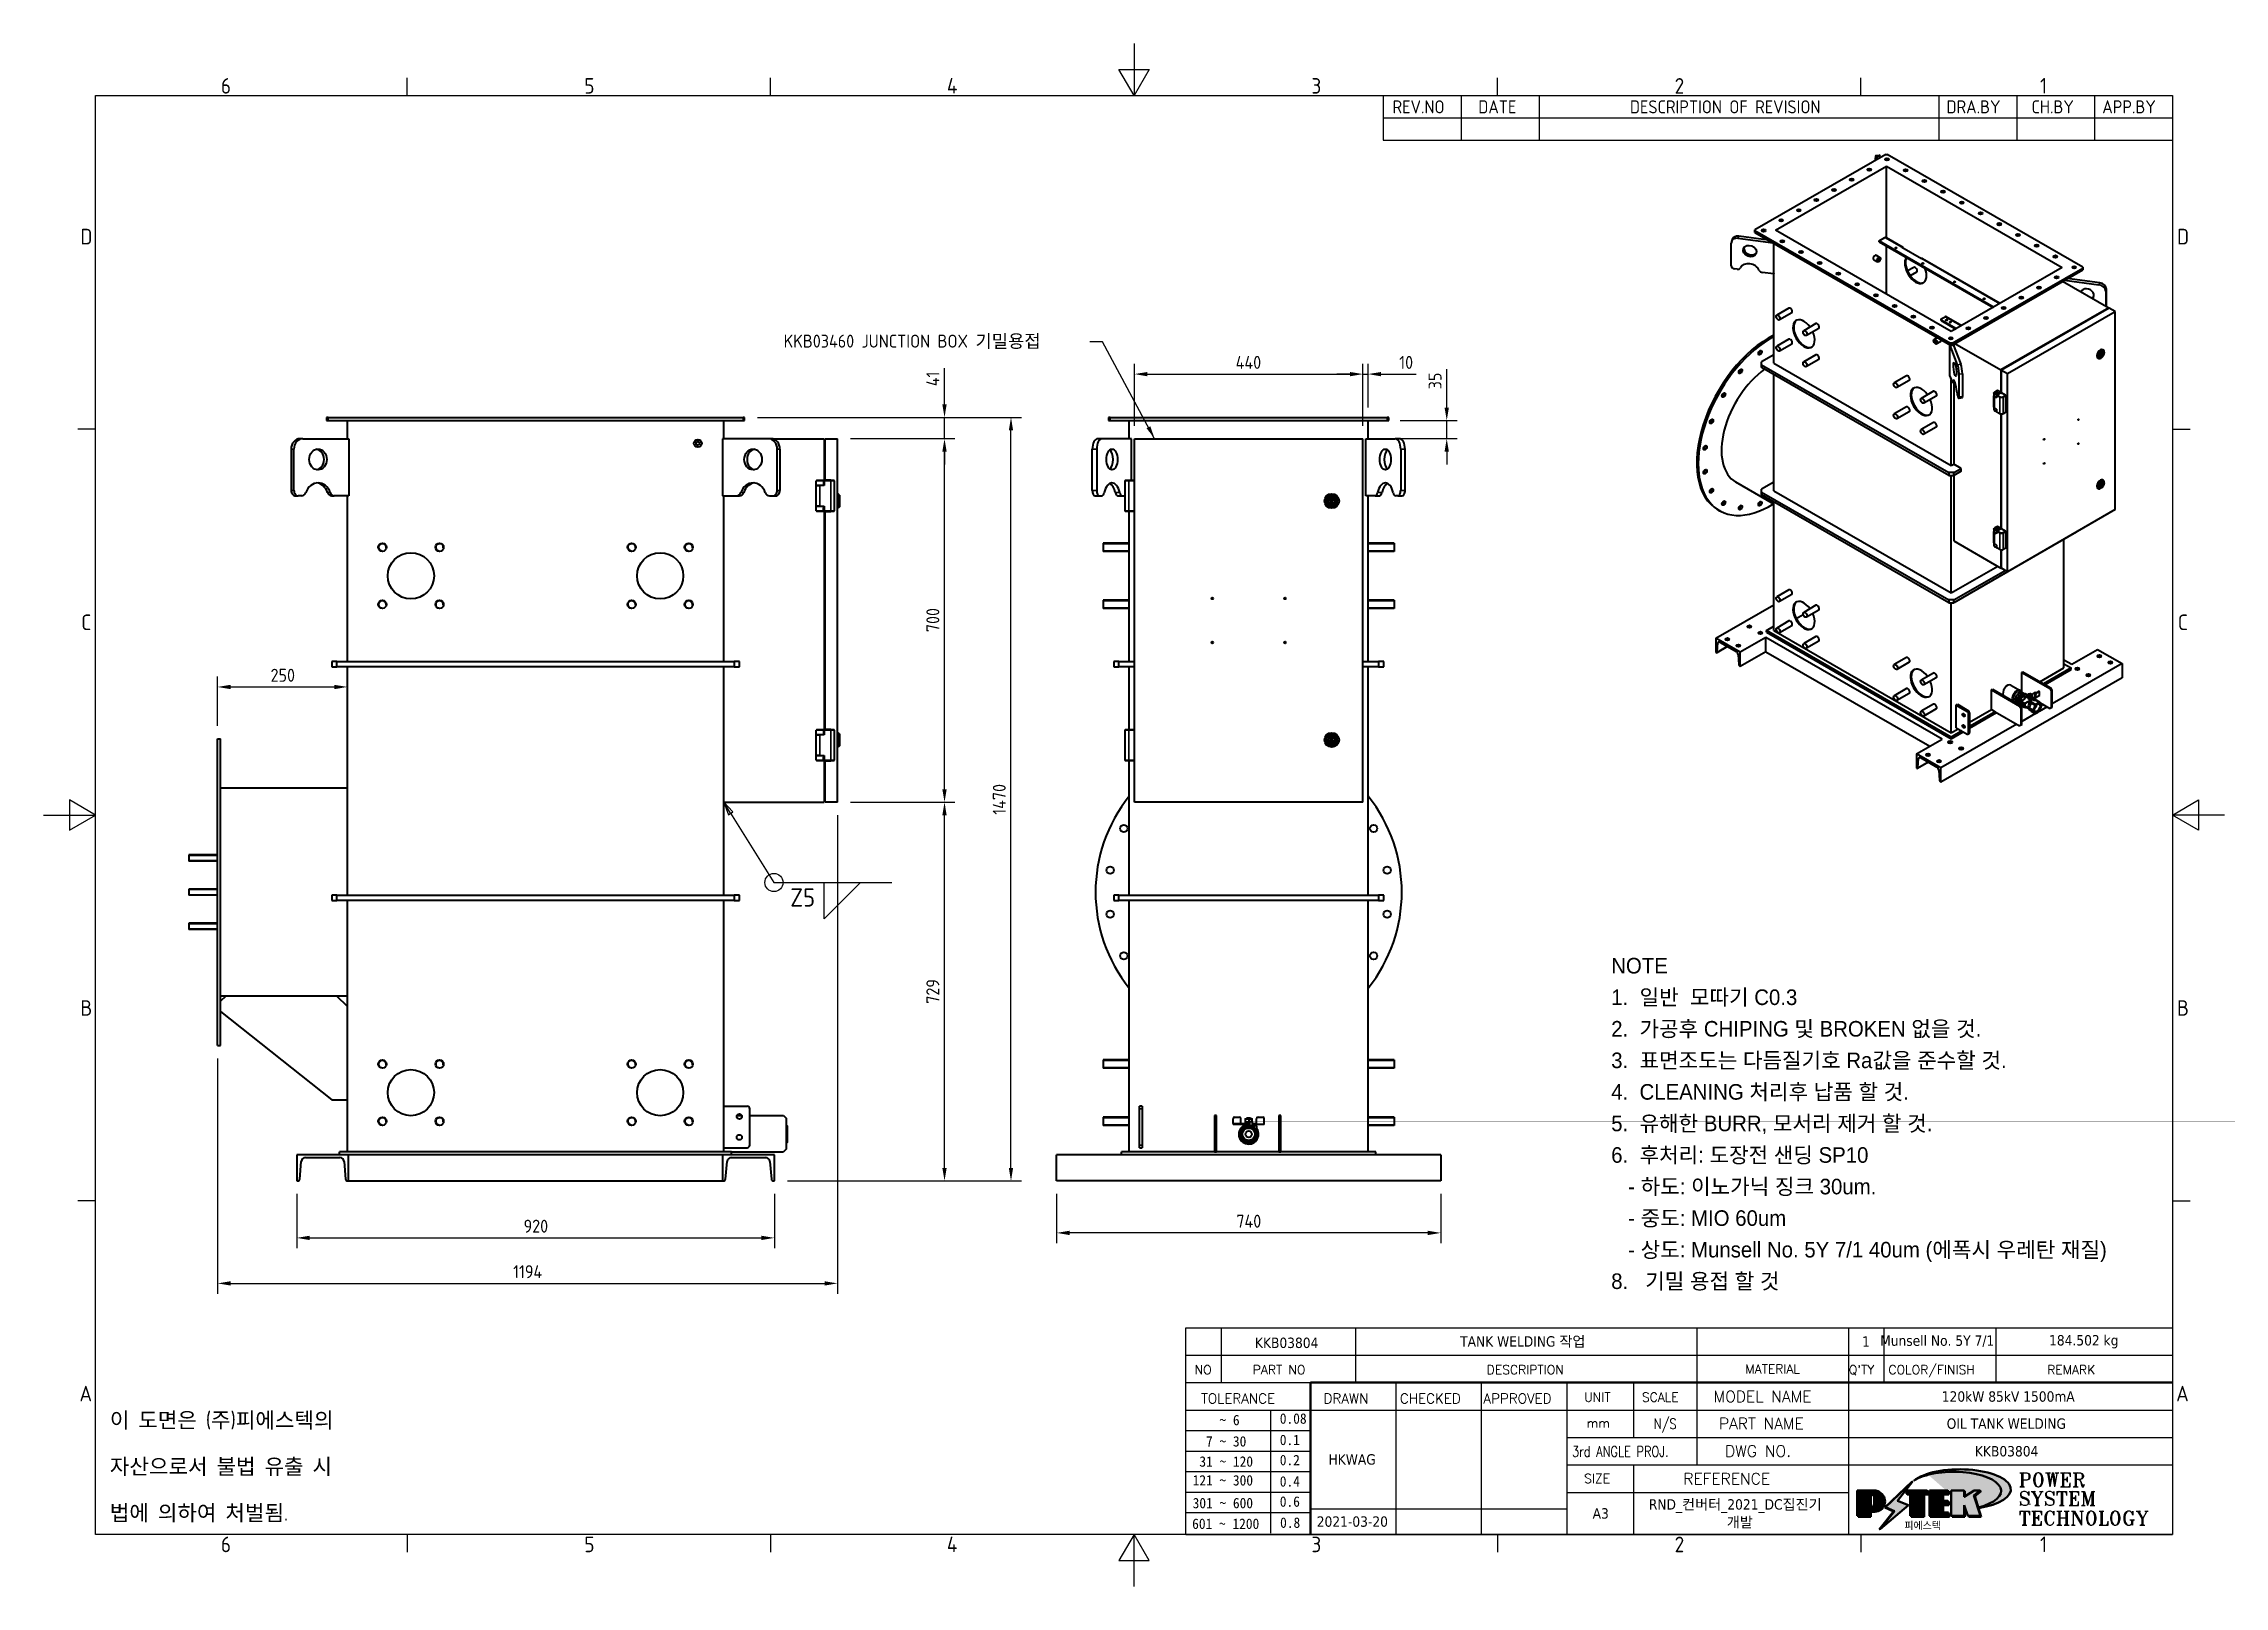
# Model space of a CAD drawing. Header units: millimetres. Extents: x 0 to 4200, y 0 to 2970.
import ezdxf
from ezdxf.enums import TextEntityAlignment as Align

# ---------------------------------------------------------------- set-up
doc = ezdxf.new("R2010")
doc.units = ezdxf.units.MM
doc.header["$LTSCALE"] = 10
doc.layers.get('0').update_dxf_attribs({"color": 3, "lineweight": 25})
for name, color, linetype, lineweight in [('가시적인 것(ISO)', 3, 'Continuous', 40), ('가시적인 좁은 것(ISO)', 3, 'Continuous', 35), ('경계(ISO)', 7, 'Continuous', 25), ('기호(ISO)', 5, 'Continuous', 25), ('제목(ISO)', 5, 'Continuous', 50), ('치수(ISO)', 2, 'Continuous', 25), ('해치(ISO)', 7, 'Continuous', 18)]:
    doc.layers.add(name, color=color, linetype=linetype, lineweight=lineweight)
doc.styles.add('HAN_291', font='')
doc.styles.add('HAN_370', font='', dxfattribs={"width": 2})
doc.styles.add('ISO Proportiona M2B', font='isocp.shx')
doc.styles.add('RC_284', font='ROMANC.shx')
doc.styles.add('RC_287', font='ROMANC.shx')
doc.styles.add('RC_292', font='ROMANC.shx')
doc.styles.add('ROMANT_294', font='romant.shx')
doc.styles.add('문자 텍스트_M2B', font='isocp.shx')
doc.styles.add('문자 텍스트_PSTEK_POSCO', font='isocp.shx')
doc.styles.add('치수 텍스트_PSTEK_POSCO', font='isocp.shx')
doc.styles.add('텍스트 스타일198', font='tahoma.ttf')
doc.styles.add('텍스트 스타일333', font='ROMANC.shx', dxfattribs={"width": 0.8})
doc.styles.add('표면거칠기 텍스트_PSTEK_POSCO', font='isocp.shx')
doc.styles.get('HAN_291').set_extended_font_data('GulimChe')
doc.styles.get('HAN_370').set_extended_font_data('GulimChe')
doc.dimstyles.new('치수_PSTEK_POSCO', dxfattribs={"dimscale": 10, "dimtxt": 2.5, "dimasz": 2.5, "dimexe": 2, "dimexo": 2.5, "dimgap": 1, "dimtad": 1, "dimrnd": 1e-08, "dimdsep": 46, "dimtxsty": '치수 텍스트_PSTEK_POSCO', "dimcen": 0.09, "dimdle": 10, "dimclrd": 7, "dimclre": 7, "dimclrt": 2, "dimadec": 1, "dimazin": 2, "dimtfac": 1, "dimtmove": 0, "dimatfit": 3, "dimfxl": 0, "dimtolj": 1, "dimlwd": -1, "dimlwe": -1, "dimarcsym": 0})
doc.dimstyles.new('치수_PSTEK_POSCO$7', dxfattribs={"dimscale": 10, "dimtxt": 2.5, "dimasz": 2.5, "dimexe": 2, "dimexo": 2.5, "dimgap": 1, "dimtad": 1, "dimrnd": 1e-08, "dimdsep": 46, "dimtxsty": '치수 텍스트_PSTEK_POSCO', "dimcen": 0.09, "dimdle": 10, "dimclrd": 7, "dimclre": 7, "dimclrt": 2, "dimadec": 1, "dimazin": 2, "dimtfac": 1, "dimtmove": 0, "dimatfit": 3, "dimfxl": 0, "dimtolj": 1, "dimlwd": -1, "dimlwe": -1, "dimarcsym": 0})

msp = doc.modelspace()

# ---------------------------------------------------------------- texts
at = {"layer": '기호(ISO)', "color": 2, "insert": (1425.143, 2395.906), "char_height": 25, "width": 579.49939, "attachment_point": 4, "style": '치수 텍스트_PSTEK_POSCO'}
msp.add_mtext('{\\fISOCP|b0|i0;\\H25.0000;KKB03460 JUNCTION BOX 기밀용접}', dxfattribs=at)
at = {"layer": '기호(ISO)', "color": 2, "insert": (3019.092, 889.609), "char_height": 30, "width": 1044.20242, "attachment_point": 4, "line_spacing_factor": 1.214607, "style": '문자 텍스트_PSTEK_POSCO'}
msp.add_mtext('{\\f굴림|b0|i0;\\H30.0000;NOTE\\P1.  일반  모따기 C0.3\\P2.  가공후 CHIPING 및 BROKEN 없을 것.\\P3.  표면조도는 다듬질기호 Ra값을 준수할 것.\\P4.  CLEANING 처리후 납품 할 것.\\P5.  유해한 BURR, 모서리 제거 할 것.\\P6.  후처리: 도장전 샌딩 SP10 \\P   - 하도: 이노가닉 징크 30um.\\P   - 중도: MIO 60um\\P   - 상도: Munsell No. 5Y 7/1 40um (에폭시 우레탄 재질)\\P8.   기밀 용접 할 것}', dxfattribs=at)
at = {"layer": '기호(ISO)', "color": 7, "insert": (127.525, 229.213), "char_height": 30, "width": 516.40053, "attachment_point": 4, "line_spacing_factor": 1.78626, "style": '문자 텍스트_PSTEK_POSCO'}
msp.add_mtext('{이 도면은 (주)피에스텍의\\P자산으로서 불법 유출 시 \\P법에 의하여 처벌됨.}', dxfattribs=at)

# ---------------------------------------------------------------- blocks, each defined once
blk = doc.blocks.new('경계 Default Border')
at = {"layer": '경계(ISO)'}
for p, q in [((70, 287), (70, 290.4)), ((140, 287), (140, 290.4)), ((280, 287), (280, 290.4)), ((350, 287), (350, 290.4)), ((10, 222.75), (6.6, 222.75)), ((410, 222.75), (413.4, 222.75)), ((10, 74.25), (6.6, 74.25)), ((410, 74.25), (413.4, 74.25)), ((70, 10), (70, 6.6)), ((140, 10), (140, 6.6)), ((280, 10), (280, 6.6)), ((350, 10), (350, 6.6))]:
    blk.add_line(p, q, dxfattribs=at)
at = {"layer": '경계(ISO)', "flags": 128}
for points in [[(210, 297), (210, 287), (207.11, 292), (212.89, 292), (210, 287)], [(10, 10), (10, 287), (410, 287), (410, 10), (10, 10)], [(0, 148.5), (10, 148.5), (5, 151.39), (5, 145.61), (10, 148.5)], [(420, 148.5), (410, 148.5), (415, 151.39), (415, 145.61), (410, 148.5)], [(210, 0), (210, 10), (207.11, 5), (212.89, 5), (210, 10)]]:
    blk.add_lwpolyline(points, dxfattribs=at)
at = {"layer": '경계(ISO)', "color": 2, "char_height": 3, "attachment_point": 7, "style": '문자 텍스트_M2B'}
for s, insert in [('6', (34.14, 287.37)), ('5', (104.14, 287.37)), ('4', (173.97, 287.4)), ('3', (244.17, 287.37)), ('2', (314.13, 287.37)), ('1', (384.49, 287.4)), ('D', (7.08, 258.35)), ('D', (410.88, 258.35)), ('C', (7.24, 184.1)), ('C', (411.04, 184.1)), ('B', (7.08, 109.85)), ('B', (410.88, 109.85)), ('A', (6.91, 35.62)), ('A', (410.71, 35.62)), ('6', (34.14, 6.57)), ('5', (104.14, 6.57)), ('4', (173.97, 6.6)), ('3', (244.17, 6.57)), ('2', (314.13, 6.57)), ('1', (384.49, 6.6))]:
    blk.add_mtext(s, dxfattribs=dict(at, insert=insert))
blk = doc.blocks.new('제목 블록 PSTEK')
for color, points in [(252, [(317.22, 17.06), (322.03, 21.63), (322.28, 21.94), (317.05, 16.98), (318.75, 16.19), (316, 12.72), (316.34, 13), (318.92, 16.27)]), (5, [(321.62, 17.42), (319.53, 18.25), (322.45, 22.02), (317.22, 17.06), (318.92, 16.27), (316.17, 12.8)]), (1, [(324.48, 19.61), (325.24, 19.61), (325.24, 20.26), (321.23, 20.26), (321.23, 19.61), (321.98, 19.61), (321.98, 15.34), (324.48, 15.34)]), (252, [(321.98, 19.61), (321.4, 19.61), (321.4, 19.46), (321.98, 19.46)]), (252, [(324.66, 19.46), (325.42, 19.46), (325.42, 20.11), (325.24, 20.11), (325.24, 19.61), (324.48, 19.61), (324.48, 15.34), (322.16, 15.34), (322.16, 15.19), (324.66, 15.19)]), (1, [(329.23, 20.26), (325.66, 20.26), (325.66, 15.34), (329.36, 15.34), (329.36, 15.99), (328.11, 15.99), (328.11, 17.56), (329.23, 17.56), (329.23, 18.26), (328.11, 18.26), (328.11, 19.61), (329.23, 19.61)]), (252, [(328.29, 19.46), (329.41, 19.46), (329.41, 20.11), (329.23, 20.11), (329.23, 19.61), (328.11, 19.61), (328.11, 18.26), (328.29, 18.26)]), (252, [(328.29, 17.42), (329.41, 17.42), (329.41, 18.11), (329.23, 18.11), (329.23, 17.56), (328.11, 17.56), (328.11, 15.99), (328.29, 15.99)]), (1, [(332.33, 20.26), (329.86, 20.26), (329.86, 15.34), (332.33, 15.34), (332.33, 17.43), (333.07, 15.34), (335.49, 15.34), (334.25, 19.31), (335.44, 20.26), (334.31, 20.26), (332.33, 19)]), (252, [(332.51, 16.93), (332.33, 17.43), (332.33, 15.34), (330.04, 15.34), (330.04, 15.19), (332.51, 15.19)]), (252, [(332.51, 20.11), (332.33, 20.11), (332.33, 19), (332.51, 19.11)]), (252, [(335.62, 20.11), (335.25, 20.11), (334.25, 19.31), (335.49, 15.34), (333.2, 15.34), (333.25, 15.19), (335.66, 15.19), (334.43, 19.16)]), (252, [(329.54, 15.85), (329.36, 15.85), (329.36, 15.34), (325.83, 15.34), (325.83, 15.19), (329.54, 15.19)])]:
    blk.add_hatch(color=color).paths.add_polyline_path(points)
h = blk.add_hatch(color=1)
edge = h.paths.add_edge_path(flags=0)
edge.add_line((314.22, 19.61), (314.22, 17))
edge.add_line((314.22, 17), (314.35, 17))
edge.add_arc((314.35, 17.65), 0.651, 270, 360)
edge.add_line((315, 17.65), (315, 18.96))
edge.add_arc((314.35, 18.96), 0.651, 0, 90)
edge.add_line((314.35, 19.61), (314.22, 19.61))
edge = h.paths.add_edge_path()
edge.add_arc((314.98, 18.29), 1.97, 270, 450)
edge.add_line((314.98, 20.26), (311.77, 20.26))
edge.add_line((311.77, 20.26), (311.77, 15.34))
edge.add_line((311.77, 15.34), (314.22, 15.34))
edge.add_line((314.22, 15.34), (314.22, 16.32))
edge.add_line((314.22, 16.32), (314.98, 16.32))
h = blk.add_hatch(color=252)
edge = h.paths.add_edge_path()
edge.add_arc((314.98, 18.29), 1.97, 270, 406.8279)
edge.add_arc((315.16, 18.14), 1.97, -90, 53.561, ccw=False)
edge.add_line((315.16, 16.17), (314.4, 16.17))
edge.add_line((314.4, 16.17), (314.4, 15.19))
edge.add_line((314.4, 15.19), (311.94, 15.19))
edge.add_line((311.94, 15.19), (311.94, 15.34))
edge.add_line((311.94, 15.34), (314.22, 15.34))
edge.add_line((314.22, 15.34), (314.22, 16.32))
edge.add_line((314.22, 16.32), (314.98, 16.32))
h = blk.add_hatch(color=252)
edge = h.paths.add_edge_path()
edge.add_line((314.4, 19.46), (314.53, 19.46))
edge.add_arc((314.53, 18.81), 0.651, 60.4189, 90, ccw=False)
edge.add_arc((314.35, 18.96), 0.651, 39.9699, 90)
edge.add_line((314.35, 19.61), (314.22, 19.61))
edge.add_line((314.22, 19.61), (314.22, 17))
edge.add_line((314.22, 17), (314.35, 17))
edge.add_arc((314.35, 17.65), 0.651, 270, 274.6931)
edge.add_line((314.4, 17), (314.4, 19.46))
at = {"layer": '해치(ISO)', "true_color": 0x27d1fc}
h = blk.add_hatch(color=140, dxfattribs=at)
edge = h.paths.add_edge_path()
edge.add_ellipse((330.37, 20.16), major_axis=(9.1, 0), ratio=0.40699, start_angle=301.3098, end_angle=507.7437)
edge.add_ellipse((331.53, 20.46), major_axis=(-9.82, 0), ratio=0.39426, start_angle=111.5121, end_angle=334.4703, ccw=False)
edge.add_line((335.14, 16.86), (335.1, 16.99))
at = {"color": 180}
for p, q in [((182.48, 11.79), (182.48, 51.57)), ((182.48, 51.57), (372.48, 51.57)), ((189.27, 51.57), (189.27, 41.01)), ((215.22, 41.01), (215.22, 51.57)), ((280.88, 51.57), (280.88, 41.01)), ((310.09, 51.57), (310.09, 41.01)), ((316.9, 51.57), (316.9, 41.01)), ((338.46, 51.57), (338.46, 41.01)), ((372.48, 51.57), (372.48, 11.79)), ((182.48, 46.29), (372.48, 46.29)), ((182.48, 41.01), (206.45, 41.01)), ((222.94, 11.79), (222.94, 41.01)), ((239.43, 11.79), (239.43, 41.01)), ((255.92, 11.79), (255.92, 41.01)), ((268.69, 41.01), (268.69, 30.45)), ((280.88, 41.01), (280.88, 25.17)), ((310.09, 41.01), (310.09, 11.79)), ((182.48, 35.73), (206.45, 35.73)), ((198.86, 12.03), (198.86, 35.73)), ((206.45, 35.73), (372.48, 35.73)), ((182.48, 31.78), (206.45, 31.78)), ((255.92, 30.45), (372.48, 30.45)), ((182.48, 27.83), (206.45, 27.83)), ((182.48, 23.88), (206.45, 23.88)), ((255.92, 25.17), (372.48, 25.17)), ((268.69, 25.17), (268.69, 11.79)), ((182.48, 19.93), (206.45, 19.93)), ((255.92, 19.89), (310.09, 19.89)), ((182.48, 15.98), (206.45, 15.98)), ((206.45, 16.74), (255.92, 16.74)), ((182.48, 11.79), (372.48, 11.79))]:
    blk.add_line(p, q, dxfattribs=at)
at = {"color": 7, "lineweight": 50}
for p, q in [((206.45, 11.79), (206.45, 41.01)), ((206.45, 41.01), (372.48, 41.01))]:
    blk.add_line(p, q, dxfattribs=at)
at = {"color": 7}
for p, q in [((322.28, 21.94), (317.05, 16.98)), ((322.45, 22.02), (317.22, 17.06)), ((317.22, 17.06), (322.03, 21.63)), ((319.53, 18.25), (322.45, 22.02)), ((322.03, 21.63), (322.28, 21.94)), ((314.98, 20.26), (311.77, 20.26)), ((311.77, 20.26), (311.77, 15.34)), ((314.98, 20.26), (311.77, 20.26)), ((311.77, 20.26), (311.77, 15.34)), ((314.22, 17), (314.22, 19.61)), ((314.22, 19.61), (314.35, 19.61)), ((314.35, 19.61), (314.22, 19.61)), ((314.22, 19.61), (314.22, 17)), ((314.22, 17), (314.22, 19.61)), ((314.22, 19.61), (314.35, 19.61)), ((314.35, 17), (314.22, 17)), ((314.22, 17), (314.35, 17)), ((314.35, 17), (314.22, 17)), ((314.4, 19.46), (314.53, 19.46)), ((314.4, 17), (314.4, 19.46)), ((315, 18.96), (315, 17.65)), ((315, 18.96), (315, 17.65)), ((316.17, 12.8), (321.62, 17.42)), ((317.05, 16.98), (318.75, 16.19)), ((318.92, 16.27), (317.22, 17.06)), ((317.22, 17.06), (318.92, 16.27)), ((321.62, 17.42), (319.53, 18.25)), ((325.24, 20.26), (321.23, 20.26)), ((321.23, 20.26), (321.23, 19.61)), ((325.24, 20.26), (321.23, 20.26)), ((321.23, 20.26), (321.23, 19.61)), ((321.23, 19.61), (321.98, 19.61)), ((321.23, 19.61), (321.98, 19.61)), ((321.4, 19.61), (321.4, 19.46)), ((321.98, 19.61), (321.4, 19.61)), ((321.4, 19.46), (321.98, 19.46)), ((321.98, 19.61), (321.98, 15.34)), ((321.98, 19.46), (321.98, 19.61)), ((321.98, 19.61), (321.98, 15.34)), ((324.48, 19.61), (325.24, 19.61)), ((324.48, 15.34), (324.48, 19.61)), ((325.24, 19.61), (324.48, 19.61)), ((324.48, 19.61), (324.48, 15.34)), ((324.48, 19.61), (325.24, 19.61)), ((324.48, 15.34), (324.48, 19.61)), ((324.66, 19.46), (325.42, 19.46)), ((324.66, 15.19), (324.66, 19.46)), ((325.24, 19.61), (325.24, 20.26)), ((325.24, 19.61), (325.24, 20.26)), ((325.42, 20.11), (325.24, 20.11)), ((325.24, 20.11), (325.24, 19.61)), ((325.42, 19.46), (325.42, 20.11)), ((329.23, 20.26), (325.66, 20.26)), ((325.66, 20.26), (325.66, 15.34)), ((325.66, 20.26), (325.66, 15.34)), ((329.23, 20.26), (325.66, 20.26)), ((328.11, 18.26), (328.11, 19.61)), ((328.11, 19.61), (329.23, 19.61)), ((329.23, 19.61), (328.11, 19.61)), ((328.11, 19.61), (328.11, 18.26)), ((328.11, 18.26), (328.11, 19.61)), ((328.11, 19.61), (329.23, 19.61)), ((329.23, 18.26), (328.11, 18.26)), ((328.11, 18.26), (328.29, 18.26)), ((329.23, 18.26), (328.11, 18.26)), ((328.11, 17.56), (329.23, 17.56)), ((328.11, 15.99), (328.11, 17.56)), ((329.23, 17.56), (328.11, 17.56)), ((328.11, 17.56), (328.11, 15.99)), ((328.11, 17.56), (329.23, 17.56)), ((328.11, 15.99), (328.11, 17.56)), ((328.29, 18.26), (328.29, 19.46)), ((328.29, 19.46), (329.41, 19.46)), ((328.29, 15.99), (328.29, 17.42)), ((328.29, 17.42), (329.41, 17.42)), ((329.23, 19.61), (329.23, 20.26)), ((329.23, 19.61), (329.23, 20.26)), ((329.41, 20.11), (329.23, 20.11)), ((329.23, 20.11), (329.23, 19.61)), ((329.23, 17.56), (329.23, 18.26)), ((329.23, 17.56), (329.23, 18.26)), ((329.41, 18.11), (329.23, 18.11)), ((329.23, 18.11), (329.23, 17.56)), ((329.41, 19.46), (329.41, 20.11)), ((329.41, 17.42), (329.41, 18.11)), ((332.33, 20.26), (329.86, 20.26)), ((329.86, 20.26), (329.86, 15.34)), ((329.86, 20.26), (329.86, 15.34)), ((332.33, 20.26), (329.86, 20.26)), ((334.31, 20.26), (332.33, 19)), ((332.33, 19), (332.33, 20.26)), ((334.31, 20.26), (332.33, 19)), ((332.33, 19), (332.33, 20.26)), ((332.51, 20.11), (332.33, 20.11)), ((332.33, 20.11), (332.33, 19)), ((332.33, 19), (332.51, 19.11)), ((332.33, 17.43), (333.07, 15.34)), ((332.33, 15.34), (332.33, 17.43)), ((332.51, 16.93), (332.33, 17.43)), ((332.33, 17.43), (332.33, 15.34)), ((332.33, 17.43), (333.07, 15.34)), ((332.33, 15.34), (332.33, 17.43)), ((332.51, 19.11), (332.51, 20.11)), ((332.51, 15.19), (332.51, 16.93)), ((334.25, 19.31), (335.44, 20.26)), ((334.25, 19.31), (335.44, 20.26)), ((335.25, 20.11), (334.25, 19.31)), ((335.49, 15.34), (334.25, 19.31)), ((334.25, 19.31), (335.49, 15.34)), ((335.49, 15.34), (334.25, 19.31)), ((335.44, 20.26), (334.31, 20.26)), ((335.44, 20.26), (334.31, 20.26)), ((334.43, 19.16), (335.62, 20.11)), ((335.66, 15.19), (334.43, 19.16)), ((335.62, 20.11), (335.25, 20.11)), ((345.04, 17.5), (344.99, 17.69)), ((311.77, 15.34), (314.22, 15.34)), ((311.77, 15.34), (314.22, 15.34)), ((314.22, 15.34), (311.94, 15.34)), ((311.94, 15.34), (311.94, 15.19)), ((311.94, 15.19), (314.4, 15.19)), ((314.22, 16.32), (314.98, 16.32)), ((314.22, 15.34), (314.22, 16.32)), ((314.98, 16.32), (314.22, 16.32)), ((314.22, 16.32), (314.22, 15.34)), ((314.22, 16.32), (314.98, 16.32)), ((314.22, 15.34), (314.22, 16.32)), ((314.4, 16.17), (315.16, 16.17)), ((314.4, 15.19), (314.4, 16.17)), ((318.75, 16.19), (316, 12.72)), ((316, 12.72), (316.34, 13)), ((318.92, 16.27), (316.17, 12.8)), ((316.34, 13), (318.92, 16.27)), ((321.98, 15.34), (324.48, 15.34)), ((321.98, 15.34), (324.48, 15.34)), ((324.48, 15.34), (322.16, 15.34)), ((322.16, 15.34), (322.16, 15.19)), ((322.16, 15.19), (324.66, 15.19)), ((325.66, 15.34), (329.36, 15.34)), ((325.66, 15.34), (329.36, 15.34)), ((329.36, 15.34), (325.83, 15.34)), ((325.83, 15.34), (325.83, 15.19)), ((325.83, 15.19), (329.54, 15.19)), ((329.36, 15.99), (328.11, 15.99)), ((328.11, 15.99), (328.29, 15.99)), ((329.36, 15.99), (328.11, 15.99)), ((329.36, 15.34), (329.36, 15.99)), ((329.36, 15.34), (329.36, 15.99)), ((329.54, 15.85), (329.36, 15.85)), ((329.36, 15.85), (329.36, 15.34)), ((329.54, 15.19), (329.54, 15.85)), ((329.86, 15.34), (332.33, 15.34)), ((329.86, 15.34), (332.33, 15.34)), ((332.33, 15.34), (330.04, 15.34)), ((330.04, 15.34), (330.04, 15.19)), ((330.04, 15.19), (332.51, 15.19)), ((333.07, 15.34), (335.49, 15.34)), ((333.07, 15.34), (335.49, 15.34)), ((335.49, 15.34), (333.2, 15.34)), ((333.2, 15.34), (333.25, 15.19)), ((333.25, 15.19), (335.66, 15.19))]:
    blk.add_line(p, q, dxfattribs=at)
at = {"color": 5}
for p, q in [((322.45, 22.02), (317.22, 17.06)), ((319.53, 18.25), (322.45, 22.02)), ((316.17, 12.8), (321.62, 17.42)), ((317.22, 17.06), (318.92, 16.27)), ((321.62, 17.42), (319.53, 18.25)), ((318.92, 16.27), (316.17, 12.8))]:
    blk.add_line(p, q, dxfattribs=at)
at = {"color": 1}
for p, q in [((314.98, 20.26), (311.77, 20.26)), ((311.77, 20.26), (311.77, 15.34)), ((314.22, 17), (314.22, 19.61)), ((314.22, 19.61), (314.35, 19.61)), ((314.35, 17), (314.22, 17)), ((315, 18.96), (315, 17.65)), ((325.24, 20.26), (321.23, 20.26)), ((321.23, 20.26), (321.23, 19.61)), ((321.23, 19.61), (321.98, 19.61)), ((321.98, 19.61), (321.98, 15.34)), ((324.48, 19.61), (325.24, 19.61)), ((324.48, 15.34), (324.48, 19.61)), ((325.24, 19.61), (325.24, 20.26)), ((329.23, 20.26), (325.66, 20.26)), ((325.66, 20.26), (325.66, 15.34)), ((328.11, 18.26), (328.11, 19.61)), ((328.11, 19.61), (329.23, 19.61)), ((329.23, 18.26), (328.11, 18.26)), ((328.11, 17.56), (329.23, 17.56)), ((328.11, 15.99), (328.11, 17.56)), ((329.23, 19.61), (329.23, 20.26)), ((329.23, 17.56), (329.23, 18.26)), ((332.33, 20.26), (329.86, 20.26)), ((329.86, 20.26), (329.86, 15.34)), ((334.31, 20.26), (332.33, 19)), ((332.33, 19), (332.33, 20.26)), ((332.33, 17.43), (333.07, 15.34)), ((332.33, 15.34), (332.33, 17.43)), ((334.25, 19.31), (335.44, 20.26)), ((335.49, 15.34), (334.25, 19.31)), ((335.44, 20.26), (334.31, 20.26)), ((311.77, 15.34), (314.22, 15.34)), ((314.22, 16.32), (314.98, 16.32)), ((314.22, 15.34), (314.22, 16.32)), ((321.98, 15.34), (324.48, 15.34)), ((325.66, 15.34), (329.36, 15.34)), ((329.36, 15.99), (328.11, 15.99)), ((329.36, 15.34), (329.36, 15.99)), ((329.86, 15.34), (332.33, 15.34)), ((333.07, 15.34), (335.49, 15.34))]:
    blk.add_line(p, q, dxfattribs=at)
at = {"color": 7}
for centre, radius, start, end in [((314.35, 18.96), 0.651, 0, 90), ((314.35, 18.96), 0.651, 39.9699, 90), ((314.35, 18.96), 0.651, 0, 90), ((314.35, 17.65), 0.651, 270, 0), ((314.35, 17.65), 0.651, 270, 0), ((314.35, 17.65), 0.651, 270, 274.6931), ((314.53, 18.81), 0.651, 60.4189, 90), ((314.98, 18.29), 1.97, 270, 90), ((314.98, 18.29), 1.97, 270, 90), ((314.98, 18.29), 1.97, 270, 46.8279), ((315.16, 18.14), 1.97, 270, 53.561)]:
    blk.add_arc(centre, radius, start, end, dxfattribs=at)
at = {"color": 1}
for centre, radius, start, end in [((314.35, 18.96), 0.651, 0, 90), ((314.35, 17.65), 0.651, 270, 0), ((314.98, 18.29), 1.97, 270, 90)]:
    blk.add_arc(centre, radius, start, end, dxfattribs=at)
at = {"layer": '제목(ISO)', "lineweight": 18}
blk.add_line((182.48, 35.73), (182.48, 11.79), dxfattribs=at)
at = {"layer": '제목(ISO)'}
for p, q in [((322.28, 21.94), (317.05, 16.98)), ((322.45, 22.02), (317.22, 17.06)), ((317.22, 17.06), (322.03, 21.63)), ((319.53, 18.25), (322.45, 22.02)), ((322.03, 21.63), (322.28, 21.94)), ((314.98, 20.26), (311.77, 20.26)), ((311.77, 20.26), (311.77, 15.34)), ((314.22, 17), (314.22, 19.61)), ((314.22, 19.61), (314.35, 19.61)), ((314.35, 19.61), (314.22, 19.61)), ((314.22, 19.61), (314.22, 17)), ((314.35, 17), (314.22, 17)), ((314.22, 17), (314.35, 17)), ((314.4, 19.46), (314.53, 19.46)), ((314.4, 17), (314.4, 19.46)), ((315, 18.96), (315, 17.65)), ((316.17, 12.8), (321.62, 17.42)), ((317.05, 16.98), (318.75, 16.19)), ((317.22, 17.06), (318.92, 16.27)), ((318.92, 16.27), (317.22, 17.06)), ((321.62, 17.42), (319.53, 18.25)), ((325.24, 20.26), (321.23, 20.26)), ((321.23, 20.26), (321.23, 19.61)), ((321.23, 19.61), (321.98, 19.61)), ((321.98, 19.61), (321.4, 19.61)), ((321.4, 19.61), (321.4, 19.46)), ((321.4, 19.46), (321.98, 19.46)), ((321.98, 19.61), (321.98, 15.34)), ((321.98, 19.46), (321.98, 19.61)), ((324.48, 19.61), (325.24, 19.61)), ((324.48, 15.34), (324.48, 19.61)), ((325.24, 19.61), (324.48, 19.61)), ((324.48, 19.61), (324.48, 15.34)), ((324.66, 19.46), (325.42, 19.46)), ((324.66, 15.19), (324.66, 19.46)), ((325.24, 19.61), (325.24, 20.26)), ((325.42, 20.11), (325.24, 20.11)), ((325.24, 20.11), (325.24, 19.61)), ((325.42, 19.46), (325.42, 20.11)), ((329.23, 20.26), (325.66, 20.26)), ((325.66, 20.26), (325.66, 15.34)), ((328.11, 18.26), (328.11, 19.61)), ((328.11, 19.61), (329.23, 19.61)), ((329.23, 19.61), (328.11, 19.61)), ((328.11, 19.61), (328.11, 18.26)), ((329.23, 18.26), (328.11, 18.26)), ((328.11, 18.26), (328.29, 18.26)), ((328.11, 15.99), (328.11, 17.56)), ((328.11, 17.56), (329.23, 17.56)), ((329.23, 17.56), (328.11, 17.56)), ((328.11, 17.56), (328.11, 15.99)), ((328.29, 19.46), (329.41, 19.46)), ((328.29, 18.26), (328.29, 19.46)), ((328.29, 17.42), (329.41, 17.42)), ((328.29, 15.99), (328.29, 17.42)), ((329.23, 19.61), (329.23, 20.26)), ((329.41, 20.11), (329.23, 20.11)), ((329.23, 20.11), (329.23, 19.61)), ((329.23, 17.56), (329.23, 18.26)), ((329.41, 18.11), (329.23, 18.11)), ((329.23, 18.11), (329.23, 17.56)), ((329.41, 19.46), (329.41, 20.11)), ((329.41, 17.42), (329.41, 18.11)), ((332.33, 20.26), (329.86, 20.26)), ((329.86, 20.26), (329.86, 15.34)), ((334.31, 20.26), (332.33, 19)), ((332.33, 19), (332.33, 20.26)), ((332.51, 20.11), (332.33, 20.11)), ((332.33, 20.11), (332.33, 19)), ((332.33, 19), (332.51, 19.11)), ((332.33, 15.34), (332.33, 17.43)), ((332.33, 17.43), (333.07, 15.34)), ((332.51, 16.93), (332.33, 17.43)), ((332.33, 17.43), (332.33, 15.34)), ((332.51, 19.11), (332.51, 20.11)), ((332.51, 15.19), (332.51, 16.93)), ((334.25, 19.31), (335.44, 20.26)), ((335.25, 20.11), (334.25, 19.31)), ((335.49, 15.34), (334.25, 19.31)), ((334.25, 19.31), (335.49, 15.34)), ((335.44, 20.26), (334.31, 20.26)), ((334.43, 19.16), (335.62, 20.11)), ((335.66, 15.19), (334.43, 19.16)), ((335.62, 20.11), (335.25, 20.11)), ((311.77, 15.34), (314.22, 15.34)), ((314.22, 15.34), (311.94, 15.34)), ((311.94, 15.34), (311.94, 15.19)), ((311.94, 15.19), (314.4, 15.19)), ((314.22, 15.34), (314.22, 16.32)), ((314.22, 16.32), (314.98, 16.32)), ((314.98, 16.32), (314.22, 16.32)), ((314.22, 16.32), (314.22, 15.34)), ((314.4, 15.19), (314.4, 16.17)), ((314.4, 16.17), (315.16, 16.17)), ((318.75, 16.19), (316, 12.72)), ((316, 12.72), (316.34, 13)), ((318.92, 16.27), (316.17, 12.8)), ((316.34, 13), (318.92, 16.27)), ((321.98, 15.34), (324.48, 15.34)), ((324.48, 15.34), (322.16, 15.34)), ((322.16, 15.34), (322.16, 15.19)), ((322.16, 15.19), (324.66, 15.19)), ((325.66, 15.34), (329.36, 15.34)), ((329.36, 15.34), (325.83, 15.34)), ((325.83, 15.34), (325.83, 15.19)), ((325.83, 15.19), (329.54, 15.19)), ((329.36, 15.99), (328.11, 15.99)), ((328.11, 15.99), (328.29, 15.99)), ((329.36, 15.34), (329.36, 15.99)), ((329.54, 15.85), (329.36, 15.85)), ((329.36, 15.85), (329.36, 15.34)), ((329.54, 15.19), (329.54, 15.85)), ((329.86, 15.34), (332.33, 15.34)), ((332.33, 15.34), (330.04, 15.34)), ((330.04, 15.34), (330.04, 15.19)), ((330.04, 15.19), (332.51, 15.19)), ((333.07, 15.34), (335.49, 15.34)), ((335.49, 15.34), (333.2, 15.34)), ((333.2, 15.34), (333.25, 15.19)), ((333.25, 15.19), (335.66, 15.19))]:
    blk.add_line(p, q, dxfattribs=at)
at = {"layer": '제목(ISO)', "color": 4}
blk.add_line((335.14, 16.86), (335.1, 16.99), dxfattribs=at)
at = {"layer": '제목(ISO)'}
for centre, radius, start, end in [((314.35, 18.96), 0.651, 0, 90), ((314.35, 18.96), 0.651, 39.9699, 90), ((314.35, 17.65), 0.651, 270, 0), ((314.35, 17.65), 0.651, 270, 274.6931), ((314.53, 18.81), 0.651, 60.4189, 90), ((314.98, 18.29), 1.97, 46.8279, 90), ((314.98, 18.29), 1.97, 270, 46.8279), ((314.98, 18.29), 1.97, 270, 46.8279), ((315.16, 18.14), 1.97, 270, 53.561)]:
    blk.add_arc(centre, radius, start, end, dxfattribs=at)
at = {"layer": '제목(ISO)', "color": 4}
for centre, major_axis, ratio, start_param, end_param in [((331.53, 20.46), (9.82, 0), 0.39426, 5.087845, 8.9792), ((330.37, 20.16), (9.1, 0), 0.40699, 5.258849, 8.861799)]:
    blk.add_ellipse(centre, major_axis=major_axis, ratio=ratio, start_param=start_param, end_param=end_param, dxfattribs=at)
at = {"color": 2}
for s, height, style, p in [('NO', 1.742, 'RC_284', (184.14, 42.62)), ('PART NO', 1.742, 'RC_284', (195.34, 42.62)), ('DESCRIPTION', 1.7424, 'RC_284', (240.4, 42.62)), ("Q'TY", 1.742, 'RC_284', (310.14, 42.62)), ('COLOR/FINISH', 1.7424, 'RC_284', (317.77, 42.62)), ('REMARK', 1.742, 'RC_284', (348.35, 42.62)), (' TOLERANCE', 1.9, 'RC_287', (184.09, 37.01)), ('DRAWN', 1.9, 'RC_287', (208.98, 37.01)), ('CHECKED', 1.9, 'RC_287', (223.69, 37.01)), ('APPROVED', 1.9, 'RC_287', (239.78, 37.01)), ('UNIT', 1.742, 'RC_284', (259.17, 37.34)), ('SCALE', 1.742, 'RC_284', (270.29, 37.34)), ('MODEL NAME', 2.178, 'RC_292', (284.1, 37.25)), ('    ~ 6', 2, 'HAN_291', (183.77, 32.82)), ('0.08', 2, 'HAN_291', (200.55, 33.1)), ('PART NAME', 2.178, 'RC_292', (285.14, 32.03)), ('  7 ~ 30', 2, 'HAN_291', (183.77, 28.71)), ('0.1', 2, 'HAN_291', (200.55, 28.99)), ('mm', 1.742, 'RC_284', (259.65, 32.35)), (' 31 ~ 120', 2, 'HAN_291', (183.77, 24.83)), ('0.2', 2, 'HAN_291', (200.55, 25.11)), (' DWG NO.', 2.178, 'RC_292', (284.81, 26.75)), ('121 ~ 300', 2, 'HAN_291', (183.77, 21.21)), ('0.4', 2, 'HAN_291', (200.55, 21)), ('SIZE', 1.742, 'RC_284', (259.17, 21.69)), ('REFERENCE', 2.178, 'RC_292', (278.27, 21.43)), ('301 ~ 600', 2, 'HAN_291', (183.77, 16.83)), ('0.6', 2, 'HAN_291', (200.55, 17.12)), ('601 ~ 1200', 2, 'HAN_291', (183.68, 12.85)), ('0.8', 2, 'HAN_291', (200.61, 13.06))]:
    blk.add_text(s, height=height, dxfattribs=dict(at, style=style)).set_placement(p)
at = {"color": 2, "style": 'RC_284'}
blk.add_text('MATERIAL', height=1.742, dxfattribs=at).set_placement((295.48, 43.65), align=Align.MIDDLE_CENTER)
at = {"color": 7, "style": '텍스트 스타일333', "width": 0.8}
blk.add_text('N/S', height=2, dxfattribs=at).set_placement((274.78, 33.09), align=Align.MIDDLE_CENTER)
at = {"color": 2, "style": '텍스트 스타일333', "width": 0.8}
blk.add_text('3rd ANGLE PROJ.', height=2, dxfattribs=at).set_placement((256.84, 26.76))
at = {"color": 7, "style": 'ROMANT_294'}
for s, p in [('POWER', (342.83, 20.97)), ('SYSTEM', (342.83, 17.33)), ('TECHNOLOGY', (342.83, 13.57))]:
    blk.add_text(s, height=2.7, dxfattribs=at).set_placement(p)
at = {"color": 7, "insert": (320.85, 14.21), "char_height": 1.4, "attachment_point": 1, "line_spacing_factor": 0.332, "style": 'HAN_370'}
blk.add_mtext('\\fHY견고딕|b0|i0;\\H1.4000;피에스텍', dxfattribs=at)
at = {"layer": '제목(ISO)', "color": 7, "style": '텍스트 스타일198'}
for tag, p in [('질량\\P3;_001', (348.71, 48.16)), ('부품_번호_001', (195.77, 47.68)), ('설명_001', (235.29, 47.95)), ("3._Q'TY_001", (312.71, 47.92)), ('4._COLOR_001', (316.19, 48.1)), ('1._MODEL_NAME_001', (328.05, 37.34)), ('제목_001', (328.99, 32.12)), ('설계자_001', (209.94, 25.23)), ('부품_번호_001', (334.43, 26.81)), ('시트_크기_001', (260.81, 14.84)), ('프로젝트_001', (271.63, 16.57)), ('작성_날짜_001', (207.67, 13.27)), ('프로젝트_002', (286.64, 13.15))]:
    blk.add_attdef(tag, p, '', height=2, dxfattribs=at)
for tag, p in [('재질', (295.48, 48.93)), ('점검자', (231.18, 26.23)), ('엔지니어링_승인자', (247.67, 26.23)), ('점검_날짜', (231.18, 14.27)), ('엔지니어링_승인_날짜', (247.67, 14.27))]:
    blk.add_attdef(tag, text='', height=2, dxfattribs=at).set_placement(p, align=Align.MIDDLE_CENTER)
blk = doc.blocks.new('리비전 내역')
at = {"layer": '기호(ISO)'}
for p, q in [((258, 287), (410, 287)), ((258, 287), (258, 282.72)), ((273, 287), (273, 282.72)), ((288, 287), (288, 282.72)), ((365, 287), (365, 282.72)), ((380, 287), (380, 282.72)), ((395, 287), (395, 282.72)), ((410, 287), (410, 282.72)), ((258, 282.72), (410, 282.72)), ((258, 282.72), (258, 278.44)), ((273, 282.72), (273, 278.44)), ((288, 282.72), (288, 278.44)), ((365, 282.72), (365, 278.44)), ((380, 282.72), (380, 278.44)), ((395, 282.72), (395, 278.44)), ((410, 282.72), (410, 278.44)), ((258, 278.44), (410, 278.44))]:
    blk.add_line(p, q, dxfattribs=at)
at = {"layer": '기호(ISO)', "color": 2, "char_height": 2.5, "attachment_point": 7, "style": 'ISO Proportiona M2B'}
for s, insert in [('REV.NO', (259.79, 283.58)), ('DATE', (276.31, 283.58)), ('DESCRIPTION OF REVISION', (305.51, 283.58)), ('DRA.BY', (366.48, 283.58)), ('CH.BY', (382.86, 283.58)), ('APP.BY', (396.48, 283.58))]:
    blk.add_mtext(s, dxfattribs=dict(at, insert=insert))
blk = doc.blocks.new('*D22')
at = {"layer": 'Defpoints', "color": 0, "transparency": 16777216}
for p in [(2587.9, 2244.5), (2540.9, 2209.5), (2702.3, 2209.5)]:
    blk.add_point(p, dxfattribs=at)
at = {"layer": '치수(ISO)', "color": 7, "transparency": 16777216}
for p, q in [((2702.3, 2269.5), (2702.3, 2343)), ((2612.9, 2244.5), (2722.3, 2244.5)), ((2702.3, 2209.5), (2702.3, 2244.5)), ((2565.9, 2209.5), (2722.3, 2209.5)), ((2702.3, 2184.5), (2702.3, 2159.5))]:
    blk.add_line(p, q, dxfattribs=at)
for points in [[(2698.1, 2269.5), (2706.5, 2269.5), (2702.3, 2244.5)], [(2698.1, 2184.5), (2706.5, 2184.5), (2702.3, 2209.5)]]:
    blk.add_solid(points, dxfattribs=at)
at = {"layer": '치수(ISO)', "color": 2, "transparency": 16777216, "insert": (2679.8, 2304.5), "char_height": 25, "attachment_point": 4, "rotation": 90, "style": '치수 텍스트_PSTEK_POSCO'}
blk.add_mtext('\\A1;35', dxfattribs=at)
blk = doc.blocks.new('*D23')
at = {"layer": 'Defpoints', "color": 0, "transparency": 16777216}
for p in [(2550.9, 2333.8), (2550.9, 2244.5), (2540.9, 2209.5)]:
    blk.add_point(p, dxfattribs=at)
at = {"layer": '치수(ISO)', "color": 7, "transparency": 16777216}
for p, q in [((2540.9, 2234.5), (2540.9, 2353.8)), ((2550.9, 2269.5), (2550.9, 2353.8)), ((2515.9, 2333.8), (2490.9, 2333.8)), ((2540.9, 2333.8), (2550.9, 2333.8)), ((2575.9, 2333.8), (2643.4, 2333.8))]:
    blk.add_line(p, q, dxfattribs=at)
for points in [[(2515.9, 2337.9), (2515.9, 2329.6), (2540.9, 2333.8)], [(2575.9, 2337.9), (2575.9, 2329.6), (2550.9, 2333.8)]]:
    blk.add_solid(points, dxfattribs=at)
at = {"layer": '치수(ISO)', "color": 2, "transparency": 16777216, "insert": (2610.9, 2356.3), "char_height": 25, "attachment_point": 4, "style": '치수 텍스트_PSTEK_POSCO'}
blk.add_mtext('\\A1;10', dxfattribs=at)
blk = doc.blocks.new('*D24')
at = {"layer": 'Defpoints', "color": 0, "transparency": 16777216}
for p in [(2540.9, 2333.8), (2100.9, 2209.5), (2540.9, 2209.5)]:
    blk.add_point(p, dxfattribs=at)
at = {"layer": '치수(ISO)', "color": 7, "transparency": 16777216}
for p, q in [((2100.9, 2234.5), (2100.9, 2353.8)), ((2540.9, 2234.5), (2540.9, 2353.8)), ((2125.9, 2333.8), (2515.9, 2333.8))]:
    blk.add_line(p, q, dxfattribs=at)
for points in [[(2125.9, 2337.9), (2125.9, 2329.6), (2100.9, 2333.8)], [(2515.9, 2337.9), (2515.9, 2329.6), (2540.9, 2333.8)]]:
    blk.add_solid(points, dxfattribs=at)
at = {"layer": '치수(ISO)', "color": 2, "transparency": 16777216, "insert": (2295.8, 2356.3), "char_height": 25, "attachment_point": 4, "style": '치수 텍스트_PSTEK_POSCO'}
blk.add_mtext('\\A1;440', dxfattribs=at)
blk = doc.blocks.new('용접 기호 식별자1')
at = {"layer": '기호(ISO)', "color": 7}
for p, q in [((132.32, 148.83), (131, 150.95)), ((132.75, 149.09), (131, 150.95)), ((131, 150.95), (131.9, 148.56)), ((131.9, 148.56), (132.75, 149.09)), ((132.32, 148.83), (140.65, 135.5)), ((140.65, 135.5), (163.34, 135.5))]:
    blk.add_line(p, q, dxfattribs=at)
at = {"layer": '기호(ISO)'}
for p, q in [((150.34, 135.5), (157.34, 135.5)), ((157.34, 135.5), (150.34, 128.5)), ((150.34, 128.5), (150.34, 135.5))]:
    blk.add_line(p, q, dxfattribs=at)
at = {"layer": '기호(ISO)', "color": 7, "flags": 128}
blk.add_lwpolyline([(132.75, 149.09), (131, 150.95), (131.9, 148.56), (132.75, 149.09)], dxfattribs=at)
at = {"layer": '기호(ISO)'}
blk.add_circle((140.65, 135.5), 1.75, dxfattribs=at)
at = {"layer": '기호(ISO)', "color": 7}
blk.add_solid([(132.75, 149.09), (131, 150.95), (131.9, 148.56), (132.75, 149.09)], dxfattribs=at)
at = {"layer": '기호(ISO)', "color": 7, "insert": (143.8, 130.87), "char_height": 3.5, "attachment_point": 7, "style": '표면거칠기 텍스트_PSTEK_POSCO'}
blk.add_mtext('Z5', dxfattribs=at)
blk = doc.blocks.new('*D26')
at = {"layer": 'Defpoints', "color": 0, "transparency": 16777216}
for p in [(1350, 2250.5), (1863.1, 2250.5), (1407.5, 780.5)]:
    blk.add_point(p, dxfattribs=at)
at = {"layer": '치수(ISO)', "color": 7, "transparency": 16777216}
for p, q in [((1375, 2250.5), (1883.1, 2250.5)), ((1863.1, 805.5), (1863.1, 2225.5)), ((1432.5, 780.5), (1883.1, 780.5))]:
    blk.add_line(p, q, dxfattribs=at)
for points in [[(1858.9, 2225.5), (1867.2, 2225.5), (1863.1, 2250.5)], [(1858.9, 805.5), (1867.2, 805.5), (1863.1, 780.5)]]:
    blk.add_solid(points, dxfattribs=at)
at = {"layer": '치수(ISO)', "color": 2, "transparency": 16777216, "insert": (1840.6, 1485.5), "char_height": 25, "attachment_point": 4, "rotation": 90, "style": '치수 텍스트_PSTEK_POSCO'}
blk.add_mtext('\\A1;1470', dxfattribs=at)
blk = doc.blocks.new('*D27')
at = {"layer": 'Defpoints', "color": 0, "transparency": 16777216}
for p in [(1350, 2250.5), (1529, 2209.5), (1735.1, 2209.5)]:
    blk.add_point(p, dxfattribs=at)
at = {"layer": '치수(ISO)', "color": 7, "transparency": 16777216}
for p, q in [((1735.1, 2275.5), (1735.1, 2345.5)), ((1375, 2250.5), (1755.1, 2250.5)), ((1735.1, 2209.5), (1735.1, 2250.5)), ((1554, 2209.5), (1755.1, 2209.5)), ((1735.1, 2184.5), (1735.1, 2159.5))]:
    blk.add_line(p, q, dxfattribs=at)
for points in [[(1730.9, 2275.5), (1739.2, 2275.5), (1735.1, 2250.5)], [(1730.9, 2184.5), (1739.2, 2184.5), (1735.1, 2209.5)]]:
    blk.add_solid(points, dxfattribs=at)
at = {"layer": '치수(ISO)', "color": 2, "transparency": 16777216, "insert": (1712.6, 2310.5), "char_height": 25, "attachment_point": 4, "rotation": 90, "style": '치수 텍스트_PSTEK_POSCO'}
blk.add_mtext('\\A1;41', dxfattribs=at)
blk = doc.blocks.new('*D28')
at = {"layer": 'Defpoints', "color": 0, "transparency": 16777216}
for p in [(1529, 2209.5), (1735.1, 2209.5), (1529, 1509.5)]:
    blk.add_point(p, dxfattribs=at)
at = {"layer": '치수(ISO)', "color": 7, "transparency": 16777216}
for p, q in [((1554, 2209.5), (1755.1, 2209.5)), ((1735.1, 1534.5), (1735.1, 2184.5)), ((1554, 1509.5), (1755.1, 1509.5))]:
    blk.add_line(p, q, dxfattribs=at)
for points in [[(1730.9, 2184.5), (1739.2, 2184.5), (1735.1, 2209.5)], [(1730.9, 1534.5), (1739.2, 1534.5), (1735.1, 1509.5)]]:
    blk.add_solid(points, dxfattribs=at)
at = {"layer": '치수(ISO)', "color": 2, "transparency": 16777216, "insert": (1712.6, 1837), "char_height": 25, "attachment_point": 4, "rotation": 90, "style": '치수 텍스트_PSTEK_POSCO'}
blk.add_mtext('\\A1;700', dxfattribs=at)
blk = doc.blocks.new('*D29')
at = {"layer": 'Defpoints', "color": 0, "transparency": 16777216}
for p in [(1529, 1509.5), (1735.1, 1509.5), (1407.5, 780.5)]:
    blk.add_point(p, dxfattribs=at)
at = {"layer": '치수(ISO)', "color": 7, "transparency": 16777216}
for p, q in [((1554, 1509.5), (1755.1, 1509.5)), ((1735.1, 805.5), (1735.1, 1484.5)), ((1432.5, 780.5), (1755.1, 780.5))]:
    blk.add_line(p, q, dxfattribs=at)
for points in [[(1730.9, 1484.5), (1739.2, 1484.5), (1735.1, 1509.5)], [(1730.9, 805.5), (1739.2, 805.5), (1735.1, 780.5)]]:
    blk.add_solid(points, dxfattribs=at)
at = {"layer": '치수(ISO)', "color": 2, "transparency": 16777216, "insert": (1712.6, 1121.6), "char_height": 25, "attachment_point": 4, "rotation": 90, "style": '치수 텍스트_PSTEK_POSCO'}
blk.add_mtext('\\A1;729', dxfattribs=at)
blk = doc.blocks.new('*D30')
at = {"layer": 'Defpoints', "color": 0, "transparency": 16777216}
for p in [(487.5, 780.5), (1407.5, 780.5), (1407.5, 670.9)]:
    blk.add_point(p, dxfattribs=at)
at = {"layer": '치수(ISO)', "color": 7, "transparency": 16777216}
for p, q in [((487.5, 755.5), (487.5, 650.9)), ((1407.5, 755.5), (1407.5, 650.9)), ((512.5, 670.9), (1382.5, 670.9))]:
    blk.add_line(p, q, dxfattribs=at)
for points in [[(512.5, 675), (512.5, 666.7), (487.5, 670.9)], [(1382.5, 675), (1382.5, 666.7), (1407.5, 670.9)]]:
    blk.add_solid(points, dxfattribs=at)
at = {"layer": '치수(ISO)', "color": 2, "transparency": 16777216, "insert": (924.4, 693.4), "char_height": 25, "attachment_point": 4, "style": '치수 텍스트_PSTEK_POSCO'}
blk.add_mtext('\\A1;920', dxfattribs=at)
blk = doc.blocks.new('*D31')
at = {"layer": 'Defpoints', "color": 0, "transparency": 16777216}
for p in [(1529, 1509.5), (335, 1041.5), (1529, 583.3)]:
    blk.add_point(p, dxfattribs=at)
at = {"layer": '치수(ISO)', "color": 7, "transparency": 16777216}
for p, q in [((1529, 1484.5), (1529, 563.3)), ((335, 1016.5), (335, 563.3)), ((360, 583.3), (1504, 583.3))]:
    blk.add_line(p, q, dxfattribs=at)
for points in [[(360, 587.4), (360, 579.1), (335, 583.3)], [(1504, 587.4), (1504, 579.1), (1529, 583.3)]]:
    blk.add_solid(points, dxfattribs=at)
at = {"layer": '치수(ISO)', "color": 2, "transparency": 16777216, "insert": (904.4, 605.8), "char_height": 25, "attachment_point": 4, "style": '치수 텍스트_PSTEK_POSCO'}
blk.add_mtext('\\A1;1194', dxfattribs=at)
blk = doc.blocks.new('*D32')
at = {"layer": 'Defpoints', "color": 0, "transparency": 16777216}
for p in [(585, 1731.5), (585, 1731.5), (335, 1631.5)]:
    blk.add_point(p, dxfattribs=at)
at = {"layer": '치수(ISO)', "color": 7, "transparency": 16777216}
for p, q in [((335, 1656.5), (335, 1751.5)), ((360, 1731.5), (560, 1731.5))]:
    blk.add_line(p, q, dxfattribs=at)
for points in [[(360, 1735.6), (360, 1727.3), (335, 1731.5)], [(560, 1735.6), (560, 1727.3), (585, 1731.5)]]:
    blk.add_solid(points, dxfattribs=at)
at = {"layer": '치수(ISO)', "color": 2, "transparency": 16777216, "insert": (437.1, 1754), "char_height": 25, "attachment_point": 4, "style": '치수 텍스트_PSTEK_POSCO'}
blk.add_mtext('\\A1;250', dxfattribs=at)
blk = doc.blocks.new('*D33')
at = {"layer": 'Defpoints', "color": 0, "transparency": 16777216}
for p in [(1950.9, 780.5), (2690.9, 780.5), (1950.9, 680.5)]:
    blk.add_point(p, dxfattribs=at)
at = {"layer": '치수(ISO)', "color": 7, "transparency": 16777216}
for p, q in [((1950.9, 755.5), (1950.9, 660.5)), ((2690.9, 755.5), (2690.9, 660.5)), ((2665.9, 680.5), (1975.9, 680.5))]:
    blk.add_line(p, q, dxfattribs=at)
for points in [[(1975.9, 684.6), (1975.9, 676.3), (1950.9, 680.5)], [(2665.9, 684.6), (2665.9, 676.3), (2690.9, 680.5)]]:
    blk.add_solid(points, dxfattribs=at)
at = {"layer": '치수(ISO)', "color": 2, "transparency": 16777216, "insert": (2297.1, 703), "char_height": 25, "attachment_point": 4, "style": '치수 텍스트_PSTEK_POSCO'}
blk.add_mtext('\\A1;740', dxfattribs=at)

# ---------------------------------------------------------------- dimensions: what is measured, and where the dimension line sits
at = {"layer": '치수(ISO)', "color": 7}
for base, p1, p2, angle, override, picture, middle in [((2540.857, 2333.774), (2100.857, 2209.462), (2540.857, 2209.462), 180, {"dimdec": 2, "dimtp": 0, "dimtm": 0, "dimtdec": 2, "dimtofl": 0, "dimatfit": 1}, '*D24', (2320.857, 2333.774)), ((2550.857, 2333.774), (2540.857, 2209.462), (2550.857, 2244.462), 180, {"dimdec": 2, "dimtp": 0, "dimtm": 0, "dimtdec": 2, "dimtofl": 1, "dimatfit": 1}, '*D23', (2622.117, 2333.774)), ((1735.062, 2209.462), (1349.963, 2250.462), (1528.963, 2209.462), 90, {"dimdec": 2, "dimtp": 0, "dimtm": 0, "dimtdec": 2, "dimtofl": 1, "dimatfit": 1}, '*D27', (1735.062, 2322.962)), ((2702.292, 2209.462), (2587.857, 2244.462), (2540.857, 2209.462), 90, {"dimdec": 2, "dimtp": 0, "dimtm": 0, "dimtdec": 2, "dimtofl": 1, "dimatfit": 1}, '*D22', (2702.292, 2318.729)), ((1863.059, 2250.462), (1407.463, 780.462), (1349.963, 2250.462), 90, {"dimdec": 2, "dimtp": 0, "dimtm": 0, "dimtdec": 2, "dimtofl": 0, "dimatfit": 1}, '*D26', (1863.059, 1515.462)), ((1735.062, 2209.462), (1528.963, 1509.462), (1528.963, 2209.462), 90, {"dimdec": 2, "dimtp": 0, "dimtm": 0, "dimtdec": 2, "dimtofl": 0, "dimatfit": 1}, '*D28', (1735.062, 1859.462)), ((584.963, 1731.462), (334.963, 1631.462), (584.963, 1731.462), 180, {"dimdec": 2, "dimse2": 1, "dimtp": 0, "dimtm": 0, "dimtdec": 2, "dimtofl": 0, "dimatfit": 1}, '*D32', (459.963, 1731.462)), ((1528.963, 583.283), (334.963, 1041.462), (1528.963, 1509.462), 180, {"dimdec": 2, "dimtp": 0, "dimtm": 0, "dimtdec": 2, "dimtofl": 0, "dimatfit": 1}, '*D31', (931.963, 583.283)), ((1735.062, 1509.462), (1407.463, 780.462), (1528.963, 1509.462), 90, {"dimdec": 2, "dimtp": 0, "dimtm": 0, "dimtdec": 2, "dimtofl": 0, "dimatfit": 1}, '*D29', (1735.062, 1144.962)), ((1407.463, 670.864), (487.463, 780.462), (1407.463, 780.462), 180, {"dimdec": 2, "dimtp": 0, "dimtm": 0, "dimtdec": 2, "dimtofl": 0, "dimatfit": 1}, '*D30', (947.463, 670.864)), ((1950.857, 680.462), (2690.857, 780.462), (1950.857, 780.462), 180, {"dimdec": 2, "dimtp": 0, "dimtm": 0, "dimtdec": 2, "dimtofl": 0, "dimatfit": 1}, '*D33', (2320.857, 680.462))]:
    dim = msp.add_linear_dim(base=base, p1=p1, p2=p2, angle=angle, dimstyle='치수_PSTEK_POSCO', override=override, dxfattribs=at)
    dim.commit()
    dim.dimension.update_dxf_attribs({"geometry": picture, "text_midpoint": middle, "dimtype": 160})

# ---------------------------------------------------------------- linework, layer by layer
at = {"layer": '가시적인 것(ISO)'}
for p, q in [((3547.724, 2756.566), (3295.994, 2611.604)), ((3335.309, 2610.79), (3549.138, 2733.926)), ((3527.699, 2748.829), (3527.699, 2745.034)), ((3528.905, 2754.56), (3535.411, 2755.398)), ((3532.362, 2747.72), (3530.608, 2752.237)), ((3537.114, 2753.075), (3537.945, 2750.935)), ((3547.724, 2756.566), (3550.552, 2756.566)), ((3549.138, 2596.301), (3549.138, 2733.926)), ((3549.138, 2733.926), (3887.889, 2538.852)), ((3927.204, 2539.666), (3550.552, 2756.566)), ((3295.994, 2609.975), (3295.994, 2611.604)), ((3295.994, 2606.705), (3295.994, 2609.975)), ((3295.994, 2609.975), (3672.646, 2393.076)), ((3295.994, 2606.705), (3672.646, 2389.806)), ((3674.06, 2415.716), (3335.309, 2610.79)), ((3250.24, 2542.54), (3250.24, 2586.143)), ((3252.278, 2593.04), (3250.823, 2589.294)), ((3263.252, 2595.368), (3330.784, 2586.671)), ((3321.985, 2591.738), (3264.707, 2599.114)), ((3331.564, 2586.222), (3331.564, 2526.617)), ((3332.292, 2528.49), (3332.292, 2585.803)), ((3529.571, 2562.59), (3536.643, 2558.518)), ((3534.996, 2590.069), (3546.31, 2596.584)), ((3534.996, 2590.069), (3755.913, 2462.852)), ((3534.996, 2588.434), (3534.996, 2590.069)), ((3534.996, 2588.434), (3754.493, 2462.034)), ((3548.306, 2596.78), (3580.833, 2578.049)), ((3549.138, 2487.654), (3549.138, 2580.29)), ((3578.837, 2577.853), (3616.549, 2556.136)), ((3261.898, 2535.588), (3256.746, 2536.252)), ((3331.564, 2526.617), (3310.147, 2529.375)), ((3332.292, 2528.49), (3331.564, 2526.617)), ((3332.292, 2354.625), (3332.292, 2528.49)), ((3524.581, 2553.924), (3531.652, 2549.852)), ((3601.867, 2539.323), (3589.645, 2532.285)), ((3607.19, 2530.08), (3594.986, 2523.052)), ((3618.545, 2556.332), (3768.395, 2470.04)), ((3887.889, 2538.852), (3674.06, 2415.716)), ((3675.474, 2393.076), (3927.204, 2538.038)), ((3675.474, 2389.806), (3927.204, 2534.767)), ((3927.204, 2539.666), (3927.204, 2538.038)), ((3927.204, 2538.038), (3927.204, 2534.767)), ((3888.485, 2512.471), (3977.173, 2461.399)), ((3890.179, 2511.495), (3890.179, 2513.446)), ((3891.863, 2514.416), (3958.492, 2505.835)), ((3959.946, 2509.582), (3897.446, 2517.63)), ((3971.503, 2493.259), (3971.503, 2464.664)), ((3972.958, 2463.826), (3972.958, 2497.005)), ((3361.45, 2460.83), (3337.88, 2447.257)), ((3366.773, 2451.586), (3343.203, 2438.013)), ((3654.638, 2439.945), (3662.181, 2444.289)), ((3654.638, 2438.316), (3654.638, 2439.945)), ((3654.638, 2438.316), (3683.972, 2421.424)), ((3654.638, 2436.681), (3654.638, 2438.316)), ((3654.638, 2436.681), (3682.553, 2420.606)), ((3664.177, 2444.485), (3694.097, 2427.255)), ((3977.173, 2461.399), (3769.755, 2341.954)), ((3978.116, 2460.856), (3770.698, 2341.412)), ((3782.012, 2334.896), (3989.43, 2454.34)), ((3977.173, 2460.313), (3977.173, 2461.399)), ((3989.43, 2454.34), (3978.116, 2460.856)), ((3989.43, 2072.818), (3989.43, 2454.34)), ((3361.45, 2400.877), (3337.88, 2387.303)), ((3413.305, 2430.969), (3389.735, 2417.396)), ((3418.628, 2421.725), (3395.058, 2408.152)), ((3647.446, 2404.317), (3640.924, 2400.561)), ((3652.985, 2395.967), (3645.914, 2391.895)), ((3674.06, 2400.339), (3674.06, 2401.546)), ((3332.292, 2370.913), (3308.722, 2357.34)), ((3308.722, 2351.91), (3308.722, 2357.34)), ((3332.292, 2354.625), (3674.06, 2157.814)), ((3366.773, 2391.633), (3343.203, 2378.06)), ((3413.305, 2371.016), (3389.735, 2357.442)), ((3418.628, 2361.772), (3395.058, 2348.199)), ((3670.807, 2390.865), (3670.807, 2331.26)), ((3686.084, 2351.875), (3670.982, 2390.764)), ((3675.474, 2393.076), (3672.646, 2393.076)), ((3672.646, 2393.076), (3672.646, 2389.806)), ((3672.646, 2389.806), (3675.474, 2389.806)), ((3675.474, 2389.806), (3675.474, 2393.076)), ((3677.69, 2391.081), (3692.59, 2352.713)), ((3678.774, 2391.706), (3678.774, 2388.289)), ((3681.067, 2393.026), (3769.755, 2341.954)), ((3956.488, 2364.561), (3957.195, 2364.154)), ((3959.256, 2368.566), (3959.346, 2368.514)), ((3960.94, 2369.432), (3959.284, 2370.386)), ((3959.287, 2370.402), (3959.346, 2370.367)), ((3959.346, 2370.367), (3960.94, 2371.286)), ((3959.346, 2368.514), (3960.94, 2369.432)), ((3959.85, 2367.241), (3960.37, 2366.941)), ((3960.891, 2371.257), (3962.366, 2370.408)), ((3963.052, 2365.307), (3961.878, 2364.626)), ((3962.258, 2373.547), (3963.697, 2372.718)), ((3962.636, 2373.883), (3963.427, 2374.339)), ((3963.801, 2374.437), (3966.716, 2372.759)), ((3965.122, 2373.694), (3963.824, 2374.441)), ((3965.122, 2371.841), (3963.852, 2372.572)), ((3966.716, 2374.612), (3965.122, 2373.694)), ((3966.716, 2372.759), (3965.122, 2371.841)), ((3965.173, 2376.484), (3965.693, 2376.185)), ((3965.803, 2380.737), (3966.51, 2380.33)), ((3968.452, 2374.685), (3968.452, 2376.042)), ((3308.722, 2346.46), (3308.722, 2351.91)), ((3308.722, 2351.91), (3669.346, 2144.241)), ((3669.346, 2138.79), (3308.722, 2346.46)), ((3332.292, 2109.361), (3332.292, 2332.887)), ((3587.724, 2330.527), (3564.154, 2316.954)), ((3593.047, 2321.284), (3569.477, 2307.711)), ((3670.807, 2331.26), (3675.597, 2318.927)), ((3674.06, 2157.814), (3674.06, 2322.883)), ((3681.104, 2318.365), (3676.448, 2317.765)), ((3678.774, 2318.065), (3678.774, 2160.528)), ((3688.994, 2289.879), (3688.994, 2333.481)), ((3695.5, 2334.319), (3695.5, 2290.716)), ((3769.755, 2341.954), (3769.755, 2297.266)), ((3770.698, 2297.809), (3770.698, 2341.412)), ((3770.698, 2341.412), (3782.012, 2334.896)), ((3782.012, 1953.374), (3782.012, 2334.896)), ((3587.724, 2270.574), (3564.154, 2257.001)), ((3639.579, 2300.666), (3616.009, 2287.093)), ((3644.902, 2291.423), (3621.332, 2277.85)), ((3686.387, 2291.142), (3687.539, 2288.175)), ((3694.896, 2287.851), (3688.39, 2287.013)), ((3756.132, 2296.993), (3756.132, 2292.169)), ((3756.132, 2270.286), (3756.132, 2292.087)), ((3756.132, 2270.204), (3756.132, 2265.381)), ((3761.27, 2288.015), (3757.499, 2290.187)), ((3757.499, 2268.386), (3761.27, 2266.214)), ((3762.823, 2302.185), (3757.638, 2299.199)), ((3759.379, 2298.076), (3758.906, 2297.802)), ((3761.27, 2292.921), (3761.27, 2288.015)), ((3768.008, 2297.027), (3761.547, 2293.307)), ((3762.218, 2298.076), (3762.692, 2297.802)), ((3768.813, 2298.895), (3763.156, 2302.152)), ((3768.813, 2296.723), (3768.341, 2296.995)), ((3770.698, 2297.809), (3768.813, 2296.723)), ((3769.284, 2296.995), (3769.284, 2298.078)), ((3778.712, 2293.194), (3770.698, 2297.809)), ((3779.183, 2260.766), (3779.183, 2292.378)), ((547.963, 2250.462), (544.963, 2250.462)), ((544.963, 2250.462), (544.963, 2244.462)), ((544.963, 2244.462), (547.963, 2244.462)), ((547.963, 2244.462), (547.963, 2250.462)), ((547.963, 2250.462), (1346.963, 2250.462)), ((547.963, 2244.462), (1346.963, 2244.462)), ((584.963, 2209.462), (584.963, 2244.462)), ((1309.963, 2209.462), (1309.963, 2244.462)), ((1349.963, 2250.462), (1346.963, 2250.462)), ((1346.963, 2250.462), (1346.963, 2244.462)), ((1346.963, 2244.462), (1349.963, 2244.462)), ((1349.963, 2244.462), (1349.963, 2250.462)), ((2053.857, 2250.462), (2050.857, 2250.462)), ((2050.857, 2250.462), (2050.857, 2244.462)), ((2050.857, 2244.462), (2053.857, 2244.462)), ((2053.857, 2244.462), (2053.857, 2250.462)), ((2053.857, 2250.462), (2587.857, 2250.462)), ((2053.857, 2244.462), (2587.857, 2244.462)), ((2090.857, 2209.462), (2090.857, 2244.462)), ((2550.857, 2209.462), (2550.857, 2244.462)), ((2590.857, 2250.462), (2587.857, 2250.462)), ((2587.857, 2250.462), (2587.857, 2244.462)), ((2587.857, 2244.462), (2590.857, 2244.462)), ((2590.857, 2244.462), (2590.857, 2250.462)), ((3593.047, 2261.33), (3569.477, 2247.757)), ((3639.579, 2240.713), (3616.009, 2227.14)), ((3644.902, 2231.469), (3621.332, 2217.896)), ((3761.27, 2266.214), (3761.27, 2261.309)), ((3767.537, 2257.473), (3761.547, 2260.923)), ((3769.755, 2256.769), (3769.755, 2035.651)), ((3770.698, 2036.194), (3770.698, 2256.71)), ((3779.045, 2260.46), (3773.859, 2257.473)), ((476.737, 2189.462), (476.737, 2109.462)), ((482.094, 2109.462), (482.094, 2189.462)), ((498.982, 2209.462), (493.624, 2209.462)), ((498.982, 2209.462), (587.642, 2209.462)), ((587.642, 2209.462), (587.642, 2099.462)), ((1395.944, 2209.462), (1307.284, 2209.462)), ((1307.284, 2209.462), (1307.284, 2099.462)), ((1401.302, 2209.462), (1395.944, 2209.462)), ((1401.302, 2209.462), (1502.963, 2209.462)), ((1412.832, 2109.462), (1412.832, 2189.462)), ((1418.189, 2189.462), (1418.189, 2109.462)), ((1502.963, 2209.462), (1502.963, 2128.462)), ((1504.963, 2129.462), (1504.963, 2209.462)), ((1504.963, 2209.462), (1528.963, 2209.462)), ((1528.963, 1509.462), (1528.963, 2209.462)), ((2019.667, 2109.462), (2019.667, 2189.462)), ((2028.111, 2189.462), (2028.111, 2109.462)), ((2038.825, 2209.462), (2030.382, 2209.462)), ((2095.079, 2209.462), (2038.825, 2209.462)), ((2095.079, 2129.462), (2095.079, 2209.462)), ((2100.857, 1509.462), (2100.857, 2209.462)), ((2100.857, 2209.462), (2540.857, 2209.462)), ((2540.857, 1509.462), (2540.857, 2209.462)), ((2546.635, 2209.462), (2602.888, 2209.462)), ((2546.635, 2099.462), (2546.635, 2209.462)), ((2611.332, 2209.462), (2602.888, 2209.462)), ((2613.603, 2189.462), (2613.603, 2109.462)), ((2622.047, 2109.462), (2622.047, 2189.462)), ((1502.963, 2179.462), (1504.963, 2179.462)), ((3678.774, 2144.241), (3669.346, 2144.241)), ((3669.346, 2144.241), (3669.346, 2138.79)), ((3674.06, 2157.814), (3678.774, 2160.528)), ((3692.916, 2152.385), (3678.774, 2160.528)), ((3678.774, 2144.241), (3692.916, 2152.385)), ((3692.916, 2146.934), (3678.774, 2138.79)), ((3678.774, 2138.79), (3678.774, 2144.241)), ((3692.916, 2146.934), (3692.916, 2152.385)), ((1487.963, 2119.612), (1487.963, 2128.462)), ((1501.963, 2119.612), (1487.963, 2119.612)), ((1487.963, 2119.462), (1487.963, 2119.612)), ((1487.963, 2119.462), (1494.963, 2119.462)), ((1487.963, 2079.462), (1487.963, 2119.462)), ((1502.963, 2119.462), (1494.963, 2119.462)), ((1501.963, 2128.462), (1501.963, 2119.612)), ((1501.963, 2119.612), (1501.963, 2119.462)), ((1502.963, 2128.462), (1502.963, 2119.462)), ((1515.963, 2129.462), (1503.963, 2129.462)), ((1515.963, 2129.462), (1521.963, 2129.462)), ((1522.963, 2070.462), (1522.963, 2128.462)), ((1528.963, 2103.462), (1530.463, 2103.462)), ((1530.463, 2075.462), (1530.463, 2103.462)), ((1532.963, 2100.962), (1530.463, 2103.462)), ((1532.963, 2100.962), (1532.963, 2077.962)), ((2082.857, 2070.462), (2082.857, 2128.462)), ((2083.857, 2129.462), (2089.857, 2129.462)), ((2089.857, 2129.462), (2100.857, 2129.462)), ((3332.292, 2083.644), (3259.155, 2125.761)), ((3332.292, 2125.649), (3308.722, 2112.076)), ((3308.722, 2106.646), (3308.722, 2112.076)), ((3308.722, 2106.646), (3669.346, 1898.977)), ((3308.722, 2101.196), (3308.722, 2106.646)), ((3669.346, 1893.526), (3308.722, 2101.196)), ((3332.292, 2109.361), (3674.06, 1912.55)), ((3669.346, 2138.79), (3678.774, 2138.79)), ((3674.06, 1912.55), (3674.06, 2138.79)), ((3678.774, 2138.79), (3678.774, 2012.825)), ((3956.488, 2113.846), (3957.195, 2113.439)), ((3959.256, 2117.852), (3959.346, 2117.8)), ((3960.94, 2118.718), (3959.284, 2119.672)), ((3959.287, 2119.687), (3959.346, 2119.653)), ((3959.346, 2119.653), (3960.94, 2120.571)), ((3959.346, 2117.8), (3960.94, 2118.718)), ((3959.85, 2116.526), (3960.37, 2116.227)), ((3960.891, 2120.543), (3962.366, 2119.693)), ((3963.052, 2114.593), (3961.878, 2113.912)), ((3962.258, 2122.833), (3963.697, 2122.004)), ((3962.636, 2123.169), (3963.427, 2123.625)), ((3963.801, 2123.723), (3966.716, 2122.044)), ((3965.122, 2122.979), (3963.824, 2123.726)), ((3965.122, 2121.126), (3963.852, 2121.857)), ((3966.716, 2123.897), (3965.122, 2122.979)), ((3966.716, 2122.044), (3965.122, 2121.126)), ((3965.173, 2125.77), (3965.693, 2125.47)), ((3965.803, 2130.023), (3966.51, 2129.615)), ((3968.452, 2123.97), (3968.452, 2125.328)), ((485.181, 2099.462), (490.538, 2099.462)), ((497.225, 2099.462), (490.538, 2099.462)), ((554.488, 2099.462), (559.846, 2099.462)), ((587.642, 2099.462), (559.846, 2099.462)), ((584.963, 1780.462), (584.963, 2099.462)), ((1307.284, 2099.462), (1335.081, 2099.462)), ((1309.963, 1780.462), (1309.963, 2099.462)), ((1335.081, 2099.462), (1340.438, 2099.462)), ((1397.701, 2099.462), (1404.388, 2099.462)), ((1404.388, 2099.462), (1409.746, 2099.462)), ((1487.963, 2079.312), (1487.963, 2079.462)), ((1494.963, 2079.462), (1487.963, 2079.462)), ((1487.963, 2079.312), (1501.963, 2079.312)), ((1487.963, 2070.462), (1487.963, 2079.312)), ((1494.963, 2079.462), (1502.963, 2079.462)), ((1501.963, 2079.462), (1501.963, 2079.312)), ((1501.963, 2079.312), (1501.963, 2076.462)), ((1501.963, 2076.462), (1501.963, 2072.462)), ((1501.963, 2072.462), (1501.963, 2070.462)), ((1502.963, 2079.462), (1502.963, 2070.462)), ((1502.963, 2070.462), (1502.963, 1648.462)), ((1503.963, 2069.462), (1515.963, 2069.462)), ((1504.963, 1649.462), (1504.963, 2069.462)), ((1521.963, 2069.462), (1515.963, 2069.462)), ((1528.963, 2075.462), (1530.463, 2075.462)), ((1532.963, 2077.962), (1530.463, 2075.462)), ((2025.024, 2099.462), (2033.468, 2099.462)), ((2033.468, 2099.462), (2037.711, 2099.462)), ((2068.999, 2099.462), (2077.442, 2099.462)), ((2077.442, 2099.462), (2082.857, 2099.462)), ((2089.857, 2069.462), (2083.857, 2069.462)), ((2100.857, 2069.462), (2089.857, 2069.462)), ((2090.857, 1780.462), (2090.857, 2069.462)), ((2473.039, 2091.162), (2476.421, 2091.162)), ((2473.039, 2087.762), (2476.421, 2087.762)), ((2488.674, 2091.162), (2485.292, 2091.162)), ((2488.674, 2087.762), (2485.292, 2087.762)), ((2564.271, 2099.462), (2546.635, 2099.462)), ((2550.857, 1780.462), (2550.857, 2099.462)), ((2564.271, 2099.462), (2572.715, 2099.462)), ((2608.245, 2099.462), (2604.003, 2099.462)), ((2608.245, 2099.462), (2616.689, 2099.462)), ((3224.721, 2072.506), (3227.549, 2070.877)), ((3332.292, 1840.115), (3332.292, 2087.623)), ((3989.43, 2072.818), (3782.012, 1953.374)), ((3914.477, 2029.258), (3678.774, 1893.526)), ((3756.132, 2035.377), (3756.132, 2030.554)), ((3756.132, 2008.671), (3756.132, 2030.472)), ((3761.27, 2026.4), (3757.499, 2028.572)), ((3762.823, 2040.57), (3757.638, 2037.584)), ((3759.379, 2036.461), (3758.906, 2036.187)), ((3761.27, 2031.305), (3761.27, 2026.4)), ((3768.008, 2035.412), (3761.547, 2031.692)), ((3762.218, 2036.461), (3762.692, 2036.187)), ((3768.813, 2037.28), (3763.156, 2040.537)), ((3768.813, 2035.108), (3768.341, 2035.38)), ((3770.698, 2036.194), (3768.813, 2035.108)), ((3769.284, 2035.38), (3769.284, 2036.463)), ((3778.712, 2031.579), (3770.698, 2036.194)), ((3779.183, 1999.151), (3779.183, 2030.763)), ((3914.477, 2029.656), (3914.477, 2029.258)), ((2040.857, 2008.462), (2040.857, 1992.462)), ((2090.857, 2008.462), (2040.857, 2008.462)), ((2090.857, 1992.462), (2040.857, 1992.462)), ((2600.857, 2008.462), (2550.857, 2008.462)), ((2600.857, 1992.462), (2550.857, 1992.462)), ((2600.857, 2008.462), (2600.857, 1992.462)), ((3678.774, 2012.825), (3769.755, 1960.432)), ((3756.132, 2008.589), (3756.132, 2003.766)), ((3757.499, 2006.771), (3761.27, 2004.599)), ((3761.27, 2004.599), (3761.27, 1999.694)), ((3767.537, 1995.858), (3761.547, 1999.308)), ((3769.755, 1995.154), (3769.755, 1960.432)), ((3770.698, 1959.89), (3770.698, 1995.095)), ((3779.045, 1998.844), (3773.859, 1995.858)), ((3890.906, 1768.178), (3890.906, 2015.685)), ((3674.06, 1912.55), (3763.483, 1964.045)), ((3678.774, 1898.977), (3777.625, 1955.901)), ((3769.755, 1960.432), (3770.698, 1960.975)), ((3782.012, 1953.374), (3770.698, 1959.89)), ((2040.857, 1898.462), (2040.857, 1882.462)), ((2090.857, 1898.462), (2040.857, 1898.462)), ((2600.857, 1898.462), (2550.857, 1898.462)), ((2600.857, 1898.462), (2600.857, 1882.462)), ((3361.45, 1918.524), (3337.88, 1904.951)), ((3366.773, 1909.28), (3343.203, 1895.707)), ((3678.774, 1898.977), (3669.346, 1898.977)), ((3669.346, 1898.977), (3669.346, 1893.526)), ((3669.346, 1893.526), (3678.774, 1893.526)), ((3674.06, 1643.304), (3674.06, 1893.526)), ((3678.774, 1893.526), (3678.774, 1898.977)), ((2090.857, 1882.462), (2040.857, 1882.462)), ((2600.857, 1882.462), (2550.857, 1882.462)), ((3220.333, 1825.308), (3332.292, 1889.781)), ((3318.15, 1840.115), (3332.292, 1848.259)), ((3361.45, 1858.57), (3337.88, 1844.997)), ((3366.773, 1849.327), (3343.203, 1835.754)), ((3375.589, 1863.311), (3388.868, 1870.958)), ((3413.305, 1888.663), (3389.735, 1875.09)), ((3418.628, 1879.419), (3395.058, 1865.846)), ((3220.333, 1825.308), (3220.333, 1798.056)), ((3267.474, 1798.162), (3220.333, 1825.308)), ((3243.287, 1809.365), (3222.544, 1797.419)), ((3223.092, 1798.458), (3224.496, 1816.206)), ((3228.253, 1818.023), (3259.555, 1799.997)), ((3316.971, 1826.665), (3267.474, 1798.162)), ((3316.971, 1799.414), (3316.971, 1826.665)), ((3656.383, 1631.211), (3316.971, 1826.665)), ((3674.06, 1635.16), (3318.15, 1840.115)), ((3318.15, 1836.845), (3318.15, 1840.115)), ((3318.15, 1836.845), (3674.06, 1631.89)), ((3332.292, 1840.115), (3674.06, 1643.304)), ((3413.305, 1828.709), (3389.735, 1815.136)), ((3418.628, 1819.466), (3395.058, 1805.893)), ((564.963, 1780.462), (554.963, 1780.462)), ((554.963, 1780.462), (554.963, 1770.462)), ((554.963, 1770.462), (564.963, 1770.462)), ((564.963, 1770.462), (564.963, 1780.462)), ((564.963, 1780.462), (1329.963, 1780.462)), ((1329.963, 1770.462), (564.963, 1770.462)), ((584.963, 1330.462), (584.963, 1770.462)), ((1309.963, 1330.462), (1309.963, 1770.462)), ((1339.963, 1780.462), (1329.963, 1780.462)), ((1329.963, 1780.462), (1329.963, 1770.462)), ((1329.963, 1770.462), (1339.963, 1770.462)), ((1339.963, 1770.462), (1339.963, 1780.462)), ((2070.857, 1780.462), (2060.857, 1780.462)), ((2060.857, 1780.462), (2060.857, 1770.462)), ((2060.857, 1770.462), (2070.857, 1770.462)), ((2070.857, 1770.462), (2070.857, 1780.462)), ((2070.857, 1780.462), (2100.857, 1780.462)), ((2100.857, 1770.462), (2070.857, 1770.462)), ((2090.857, 1649.462), (2090.857, 1770.462)), ((2540.857, 1780.462), (2570.857, 1780.462)), ((2570.857, 1770.462), (2540.857, 1770.462)), ((2550.857, 1330.462), (2550.857, 1770.462)), ((2580.857, 1780.462), (2570.857, 1780.462)), ((2570.857, 1780.462), (2570.857, 1770.462)), ((2570.857, 1770.462), (2580.857, 1770.462)), ((2580.857, 1770.462), (2580.857, 1780.462)), ((3220.333, 1798.056), (3221.213, 1797.55)), ((3263.312, 1793.853), (3264.716, 1774.489)), ((3266.594, 1771.417), (3267.474, 1770.91)), ((3316.971, 1799.414), (3267.474, 1770.91)), ((3267.474, 1770.91), (3267.474, 1798.162)), ((3316.971, 1799.414), (3632.721, 1617.586)), ((3587.724, 1788.221), (3564.154, 1774.648)), ((3593.047, 1778.978), (3569.477, 1765.404)), ((3844.837, 1741.648), (3890.906, 1768.178)), ((3905.048, 1768.178), (3851.908, 1737.576)), ((3854.747, 1735.941), (3905.048, 1764.907)), ((4002.865, 1776.445), (3868.279, 1698.942)), ((3890.906, 1783.91), (3906.227, 1775.087)), ((3890.906, 1776.321), (3905.048, 1768.178)), ((3905.048, 1764.907), (3905.048, 1768.178)), ((3906.227, 1775.087), (3955.724, 1803.591)), ((3955.724, 1803.591), (4002.865, 1776.445)), ((3959.568, 1790.46), (3959.389, 1788.202)), ((4002.865, 1776.445), (4002.865, 1749.193)), ((3587.724, 1728.268), (3564.154, 1714.694)), ((3639.579, 1758.36), (3616.009, 1744.787)), ((3644.902, 1749.117), (3621.332, 1735.543)), ((4002.865, 1749.193), (3654.026, 1548.31)), ((3751.371, 1725.976), (3753.256, 1727.062)), ((3751.371, 1687.824), (3751.371, 1725.976)), ((3751.371, 1725.976), (3805.582, 1694.758)), ((3753.256, 1727.062), (3807.468, 1695.844)), ((3788.804, 1735.249), (3806.718, 1724.933)), ((3809.825, 1759.638), (3811.71, 1760.724)), ((3809.825, 1721.486), (3809.825, 1759.638)), ((3809.825, 1759.638), (3864.036, 1728.42)), ((3811.71, 1760.724), (3865.922, 1729.505)), ((3841.55, 1722.848), (3837.308, 1720.405)), ((3838.486, 1719.726), (3842.729, 1722.169)), ((3843.727, 1722.268), (3842.548, 1722.946)), ((3865.922, 1729.505), (3864.036, 1728.42)), ((3864.036, 1728.42), (3866.393, 1724.337)), ((3868.279, 1725.423), (3865.922, 1729.505)), ((3866.393, 1724.337), (3868.279, 1725.423)), ((3866.393, 1724.337), (3866.393, 1691.635)), ((3868.279, 1692.721), (3868.279, 1725.423)), ((3593.047, 1719.024), (3569.477, 1705.451)), ((3639.579, 1698.407), (3616.009, 1684.833)), ((3644.902, 1689.163), (3621.332, 1675.59)), ((3683.488, 1696.696), (3685.845, 1698.054)), ((3683.488, 1653.094), (3683.488, 1696.696)), ((3683.488, 1696.696), (3704.702, 1684.48)), ((3685.845, 1698.054), (3707.059, 1685.838)), ((3707.059, 1642.246), (3707.059, 1680.398)), ((3709.416, 1663.664), (3751.371, 1687.824)), ((3758.442, 1683.752), (3709.416, 1655.52)), ((3709.416, 1652.25), (3761.281, 1682.117)), ((3709.416, 1681.755), (3709.416, 1643.603)), ((3751.371, 1687.824), (3758.442, 1683.752)), ((3758.442, 1683.752), (3805.582, 1656.606)), ((3795.872, 1706.327), (3798.102, 1704.926)), ((3796.293, 1702.279), (3796.482, 1702.388)), ((3798.275, 1708.531), (3797.82, 1708.794)), ((3797.82, 1707.428), (3798.275, 1707.166)), ((3798.275, 1707.166), (3798.275, 1708.531)), ((3798.372, 1712.041), (3801.007, 1710.524)), ((3798.372, 1703.544), (3801.007, 1702.027)), ((3800.49, 1715.679), (3800.946, 1715.417)), ((3800.946, 1715.417), (3801.969, 1716.689)), ((3801.104, 1706.902), (3801.559, 1706.64)), ((3801.559, 1705.274), (3801.104, 1705.537)), ((3801.969, 1716.689), (3801.513, 1716.951)), ((3803.429, 1701.78), (3803.413, 1701.789)), ((3810.105, 1699.203), (3803.519, 1702.996)), ((3803.519, 1701.894), (3810.105, 1698.101)), ((3803.66, 1701.656), (3803.53, 1701.724)), ((3804.23, 1713.526), (3803.774, 1713.788)), ((3804.725, 1721.699), (3808.148, 1719.899)), ((3804.736, 1719.953), (3807.371, 1718.436)), ((3804.797, 1715.06), (3805.253, 1714.798)), ((3807.468, 1695.844), (3805.582, 1694.758)), ((3805.582, 1694.758), (3807.939, 1690.676)), ((3806.854, 1720.027), (3807.31, 1719.765)), ((3807.31, 1719.765), (3808.333, 1719.671)), ((3807.323, 1712.805), (3808.639, 1712.047)), ((3813.909, 1692.673), (3807.323, 1696.466)), ((3809.825, 1691.762), (3807.468, 1695.844)), ((3807.562, 1703.571), (3807.562, 1709.839)), ((3815.859, 1698.793), (3807.562, 1703.571)), ((3808.333, 1719.671), (3807.877, 1719.933)), ((3807.939, 1690.676), (3809.825, 1691.762)), ((3807.939, 1690.676), (3807.939, 1657.974)), ((3809.902, 1712.821), (3808.149, 1713.831)), ((3808.74, 1704.255), (3808.74, 1709.16)), ((3815.812, 1708.327), (3808.74, 1704.255)), ((3808.74, 1704.255), (3815.859, 1700.156)), ((3813.219, 1714.731), (3808.976, 1712.288)), ((3809.167, 1721.107), (3809.825, 1721.486)), ((3809.825, 1721.486), (3815.618, 1718.15)), ((3809.825, 1659.06), (3809.825, 1691.762)), ((3836.439, 1680.606), (3809.825, 1665.28)), ((3810.594, 1717.873), (3810.138, 1718.136)), ((3810.155, 1711.61), (3814.397, 1714.053)), ((3811.1, 1719.37), (3813.735, 1717.853)), ((3811.161, 1718.042), (3811.617, 1717.78)), ((3812.45, 1717.446), (3812.434, 1717.455)), ((3813.2, 1716.977), (3812.549, 1717.386)), ((3816.792, 1692.206), (3813.458, 1694.126)), ((3815.395, 1714.151), (3814.217, 1714.829)), ((3815.757, 1718.213), (3821.21, 1715.073)), ((3815.812, 1708.327), (3815.812, 1713.232)), ((3821.019, 1712.683), (3815.812, 1709.684)), ((3815.859, 1700.156), (3831.792, 1709.331)), ((3831.792, 1707.969), (3815.859, 1698.793)), ((3815.859, 1700.156), (3815.859, 1698.793)), ((3821.343, 1715.396), (3816.583, 1718.137)), ((3822.47, 1690.167), (3817.526, 1693.014)), ((3821.019, 1714.592), (3821.019, 1711.18)), ((3821.186, 1711.059), (3821.186, 1710.688)), ((3823.186, 1715.939), (3823.186, 1715.485)), ((3825.644, 1702.305), (3823.801, 1703.367)), ((3824.323, 1717.231), (3823.96, 1717.02)), ((3826.909, 1686.38), (3824.267, 1687.901)), ((3824.557, 1712.555), (3824.557, 1709.142)), ((3831.318, 1686.987), (3824.732, 1690.78)), ((3824.732, 1689.678), (3831.318, 1685.885)), ((3829.725, 1701.879), (3825.471, 1704.328)), ((3829.1, 1701.306), (3826.196, 1702.978)), ((3827.382, 1717.231), (3827.745, 1717.02)), ((3828.519, 1715.939), (3828.519, 1715.485)), ((3828.536, 1700.589), (3835.122, 1696.796)), ((3835.122, 1680.457), (3828.536, 1684.25)), ((3828.881, 1706.287), (3828.928, 1706.315)), ((3835.846, 1721.221), (3828.933, 1717.24)), ((3835.948, 1697.823), (3829.362, 1701.615)), ((3829.391, 1713.3), (3829.391, 1709.888)), ((3830.519, 1711.778), (3830.519, 1710.688)), ((3830.686, 1712.671), (3830.686, 1716.084)), ((3831.792, 1710.261), (3834.055, 1711.564)), ((3834.055, 1708.958), (3831.792, 1710.261)), ((3831.792, 1705.9), (3831.792, 1710.261)), ((3834.055, 1704.597), (3831.792, 1705.9)), ((3834.055, 1711.564), (3836.318, 1710.261)), ((3836.318, 1710.261), (3834.055, 1708.958)), ((3834.055, 1704.597), (3834.055, 1708.958)), ((3836.318, 1705.9), (3834.055, 1704.597)), ((3834.862, 1711.099), (3837.072, 1712.372)), ((3837.286, 1720.392), (3835.846, 1721.221)), ((3835.893, 1713.05), (3835.893, 1717.955)), ((3837.072, 1712.372), (3835.893, 1713.05)), ((3844.143, 1715.081), (3836.045, 1710.418)), ((3836.318, 1705.9), (3836.318, 1710.261)), ((3836.318, 1706.23), (3836.831, 1705.934)), ((3836.318, 1705.9), (3836.513, 1705.788)), ((3836.97, 1705.997), (3843.556, 1702.204)), ((3837.072, 1712.372), (3837.072, 1717.277)), ((3844.382, 1702.129), (3837.796, 1705.921)), ((3858.626, 1693.383), (3843.166, 1684.48)), ((3844.143, 1715.081), (3844.143, 1721.349)), ((3845.152, 1701.142), (3864.036, 1690.267)), ((3866.393, 1691.635), (3864.036, 1690.267)), ((3864.036, 1690.267), (3865.922, 1691.353)), ((3865.922, 1691.353), (3868.279, 1692.721)), ((3868.279, 1692.721), (3866.393, 1691.635)), ((1487.963, 1639.612), (1487.963, 1648.462)), ((1501.963, 1639.612), (1487.963, 1639.612)), ((1487.963, 1639.462), (1487.963, 1639.612)), ((1487.963, 1639.462), (1494.963, 1639.462)), ((1487.963, 1599.462), (1487.963, 1639.462)), ((1502.963, 1639.462), (1494.963, 1639.462)), ((1501.963, 1648.462), (1501.963, 1639.612)), ((1501.963, 1639.612), (1501.963, 1639.462)), ((1502.963, 1648.462), (1502.963, 1639.462)), ((1515.963, 1649.462), (1503.963, 1649.462)), ((1515.963, 1649.462), (1521.963, 1649.462)), ((1522.963, 1590.462), (1522.963, 1648.462)), ((1528.963, 1643.462), (1530.463, 1643.462)), ((1530.463, 1615.462), (1530.463, 1643.462)), ((1532.963, 1640.962), (1530.463, 1643.462)), ((1532.963, 1640.962), (1532.963, 1617.962)), ((2082.857, 1590.462), (2082.857, 1648.462)), ((2083.857, 1649.462), (2089.857, 1649.462)), ((2089.857, 1649.462), (2100.857, 1649.462)), ((3800.172, 1659.721), (3654.026, 1575.561)), ((3674.06, 1643.304), (3687.274, 1650.914)), ((3694.345, 1646.842), (3674.06, 1635.16)), ((3674.06, 1631.89), (3697.185, 1645.207)), ((3683.488, 1653.094), (3704.702, 1640.878)), ((3697.934, 1657.052), (3698.796, 1657.548)), ((3708.722, 1642.072), (3706.365, 1640.714)), ((3807.939, 1657.974), (3805.582, 1656.606)), ((3805.582, 1656.606), (3807.468, 1657.692)), ((3807.468, 1657.692), (3809.825, 1659.06)), ((3809.825, 1659.06), (3807.939, 1657.974)), ((334.963, 1041.462), (334.963, 1631.462)), ((334.963, 1631.462), (340.963, 1631.462)), ((340.963, 1041.462), (340.963, 1631.462)), ((1487.963, 1599.312), (1487.963, 1599.462)), ((1494.963, 1599.462), (1487.963, 1599.462)), ((1487.963, 1599.312), (1501.963, 1599.312)), ((1487.963, 1590.462), (1487.963, 1599.312)), ((1494.963, 1599.462), (1502.963, 1599.462)), ((1501.963, 1599.462), (1501.963, 1599.312)), ((1501.963, 1599.312), (1501.963, 1596.462)), ((1501.963, 1596.462), (1501.963, 1592.462)), ((1502.963, 1599.462), (1502.963, 1590.462)), ((1528.963, 1615.462), (1530.463, 1615.462)), ((1532.963, 1617.962), (1530.463, 1615.462)), ((2473.039, 1631.162), (2476.421, 1631.162)), ((2473.039, 1627.762), (2476.421, 1627.762)), ((2488.674, 1631.162), (2485.292, 1631.162)), ((2488.674, 1627.762), (2485.292, 1627.762)), ((3606.885, 1602.708), (3656.383, 1631.211)), ((3606.885, 1602.708), (3606.885, 1575.456)), ((3654.026, 1575.561), (3606.885, 1602.708)), ((3674.06, 1631.89), (3674.06, 1635.16)), ((1501.963, 1592.462), (1501.963, 1590.462)), ((1502.963, 1590.462), (1502.963, 1509.462)), ((1503.963, 1589.462), (1515.963, 1589.462)), ((1504.963, 1509.462), (1504.963, 1589.462)), ((1521.963, 1589.462), (1515.963, 1589.462)), ((2089.857, 1589.462), (2083.857, 1589.462)), ((2100.857, 1589.462), (2089.857, 1589.462)), ((2090.857, 1330.462), (2090.857, 1589.462)), ((3606.885, 1575.456), (3607.765, 1574.95)), ((3629.839, 1586.764), (3609.096, 1574.819)), ((3609.643, 1575.858), (3611.047, 1593.605)), ((3614.804, 1595.422), (3646.106, 1577.397)), ((3649.863, 1571.253), (3651.267, 1551.888)), ((3654.026, 1548.31), (3654.026, 1575.561)), ((584.963, 1536.462), (340.963, 1536.462)), ((1502.963, 1539.462), (1504.963, 1539.462)), ((3653.146, 1548.816), (3654.026, 1548.31)), ((1309.963, 1509.462), (1502.963, 1509.462)), ((1528.963, 1509.462), (1504.963, 1509.462)), ((2540.857, 1509.462), (2100.857, 1509.462)), ((279.963, 1408.279), (279.963, 1396.279)), ((334.963, 1408.279), (279.963, 1408.279)), ((334.963, 1396.279), (279.963, 1396.279)), ((279.963, 1342.462), (279.963, 1330.462)), ((334.963, 1342.462), (279.963, 1342.462)), ((334.963, 1330.462), (279.963, 1330.462)), ((564.963, 1330.462), (554.963, 1330.462)), ((554.963, 1330.462), (554.963, 1320.462)), ((554.963, 1320.462), (564.963, 1320.462)), ((564.963, 1320.462), (564.963, 1330.462)), ((564.963, 1330.462), (1329.963, 1330.462)), ((1329.963, 1320.462), (564.963, 1320.462)), ((584.963, 836.462), (584.963, 1320.462)), ((1309.963, 836.462), (1309.963, 1320.462)), ((1339.963, 1330.462), (1329.963, 1330.462)), ((1329.963, 1330.462), (1329.963, 1320.462)), ((1329.963, 1320.462), (1339.963, 1320.462)), ((1339.963, 1320.462), (1339.963, 1330.462)), ((2070.857, 1330.462), (2060.857, 1330.462)), ((2060.857, 1330.462), (2060.857, 1320.462)), ((2060.857, 1320.462), (2070.857, 1320.462)), ((2070.857, 1320.462), (2070.857, 1330.462)), ((2070.857, 1330.462), (2570.857, 1330.462)), ((2570.857, 1320.462), (2070.857, 1320.462)), ((2090.857, 836.462), (2090.857, 1320.462)), ((2550.857, 836.462), (2550.857, 1320.462)), ((2580.857, 1330.462), (2570.857, 1330.462)), ((2570.857, 1330.462), (2570.857, 1320.462)), ((2570.857, 1320.462), (2580.857, 1320.462)), ((2580.857, 1320.462), (2580.857, 1330.462)), ((279.963, 1276.644), (279.963, 1264.644)), ((334.963, 1276.644), (279.963, 1276.644)), ((334.963, 1264.644), (279.963, 1264.644)), ((350.963, 1136.462), (340.963, 1126.462)), ((350.963, 1136.462), (340.963, 1136.462)), ((564.963, 1136.462), (350.963, 1136.462)), ((584.963, 1116.462), (564.963, 1136.462)), ((584.963, 1136.462), (564.963, 1136.462)), ((340.963, 1106.462), (554.963, 936.462)), ((334.963, 1041.462), (340.963, 1041.462)), ((2040.857, 1013.462), (2040.857, 997.462)), ((2090.857, 1013.462), (2040.857, 1013.462)), ((2600.857, 1013.462), (2550.857, 1013.462)), ((2600.857, 1013.462), (2600.857, 997.462)), ((2090.857, 997.462), (2040.857, 997.462)), ((2600.857, 997.462), (2550.857, 997.462)), ((554.963, 936.462), (584.963, 936.462)), ((1309.963, 924.462), (1354.963, 924.462)), ((2110.857, 919.462), (2110.857, 924.462)), ((2115.857, 924.462), (2110.857, 924.462)), ((2115.857, 924.462), (2115.857, 919.462)), ((1335.381, 906.462), (1344.546, 906.462)), ((1359.963, 849.462), (1359.963, 919.462)), ((1359.963, 906.462), (1424.963, 906.462)), ((1424.963, 906.462), (1429.963, 901.462)), ((1429.963, 901.462), (1429.963, 841.462)), ((1431.449, 886.462), (1429.963, 886.462)), ((1429.963, 885.45), (1431.449, 885.45)), ((1431.449, 886.462), (1431.449, 885.45)), ((1431.963, 886.462), (1431.963, 878.462)), ((2040.857, 903.462), (2040.857, 887.462)), ((2090.857, 903.462), (2040.857, 903.462)), ((2090.857, 887.462), (2040.857, 887.462)), ((2110.857, 849.462), (2110.857, 919.462)), ((2115.857, 919.462), (2115.857, 849.462)), ((2254.857, 906.462), (2254.857, 901.462)), ((2258.857, 906.462), (2254.857, 906.462)), ((2254.857, 901.462), (2258.857, 901.462)), ((2254.857, 901.462), (2254.857, 841.462)), ((2258.857, 901.462), (2258.857, 906.462)), ((2258.857, 841.462), (2258.857, 901.462)), ((2290.857, 891.362), (2290.857, 900.362)), ((2290.857, 891.362), (2323.257, 891.362)), ((2290.857, 891.362), (2290.857, 888.862)), ((2323.257, 888.862), (2290.857, 888.862)), ((2293.857, 903.362), (2302.857, 903.362)), ((2305.857, 891.362), (2305.857, 900.362)), ((2313.857, 893.362), (2323.257, 893.362)), ((2313.857, 893.362), (2313.857, 891.362)), ((2314.357, 900.162), (2317.607, 900.162)), ((2314.357, 899.892), (2314.357, 893.631)), ((2314.457, 888.862), (2314.357, 888.762)), ((2314.357, 888.762), (2323.257, 888.762)), ((2314.357, 888.762), (2314.357, 887.762)), ((2314.357, 887.762), (2323.257, 887.762)), ((2314.457, 887.662), (2314.357, 887.762)), ((2314.457, 887.662), (2314.357, 887.562)), ((2314.357, 887.562), (2323.257, 887.562)), ((2314.357, 887.562), (2314.357, 886.562)), ((2314.357, 886.562), (2323.257, 886.562)), ((2314.457, 886.462), (2314.357, 886.562)), ((2314.457, 887.662), (2323.257, 887.662)), ((2317.624, 901.762), (2316.857, 900.995)), ((2316.857, 900.995), (2324.857, 900.995)), ((2316.857, 900.995), (2316.857, 900.162)), ((2317.607, 900.162), (2324.107, 900.162)), ((2317.624, 901.762), (2324.09, 901.762)), ((2320.857, 899.892), (2320.857, 893.631)), ((2328.057, 894.462), (2323.257, 894.462)), ((2323.257, 886.462), (2323.257, 894.462)), ((2324.09, 901.762), (2324.857, 900.995)), ((2324.107, 900.162), (2327.357, 900.162)), ((2324.857, 900.995), (2324.857, 900.162)), ((2327.357, 894.462), (2327.357, 899.892)), ((2328.057, 886.462), (2328.057, 894.462)), ((2328.057, 891.362), (2335.857, 891.362)), ((2350.857, 888.862), (2328.057, 888.862)), ((2336.857, 886.462), (2330.357, 886.462)), ((2330.357, 885.656), (2330.357, 886.462)), ((2335.857, 891.362), (2335.857, 900.362)), ((2336.857, 874.749), (2336.857, 886.462)), ((2338.857, 903.362), (2347.857, 903.362)), ((2350.857, 888.862), (2350.857, 900.362)), ((2378.857, 906.462), (2378.857, 901.462)), ((2382.857, 906.462), (2378.857, 906.462)), ((2378.857, 901.462), (2382.857, 901.462)), ((2378.857, 901.462), (2378.857, 841.462)), ((2382.857, 901.462), (2382.857, 906.462)), ((2382.857, 841.462), (2382.857, 901.462)), ((2600.857, 903.462), (2550.857, 903.462)), ((2600.857, 887.462), (2550.857, 887.462)), ((2600.857, 903.462), (2600.857, 887.462)), ((1309.963, 844.462), (1354.963, 844.462)), ((1429.963, 841.462), (1424.963, 836.462)), ((1431.449, 871.473), (1429.963, 871.473)), ((1429.963, 869.45), (1431.449, 869.45)), ((1431.449, 855.473), (1429.963, 855.473)), ((1429.963, 854.462), (1431.449, 854.462)), ((1431.449, 871.473), (1431.449, 869.45)), ((1431.449, 855.473), (1431.449, 854.462)), ((1431.963, 878.462), (1431.963, 862.462)), ((1431.963, 862.462), (1431.963, 854.462)), ((2110.857, 844.462), (2110.857, 849.462)), ((2110.857, 844.462), (2115.857, 844.462)), ((2115.857, 849.462), (2115.857, 844.462)), ((2258.857, 841.462), (2254.857, 841.462)), ((2254.857, 841.462), (2254.857, 836.462)), ((2258.857, 836.462), (2258.857, 841.462)), ((2382.857, 841.462), (2378.857, 841.462)), ((2378.857, 841.462), (2378.857, 836.462)), ((2382.857, 836.462), (2382.857, 841.462)), ((487.463, 830.462), (487.463, 780.462)), ((587.463, 830.462), (487.463, 830.462)), ((493.314, 784.113), (496.293, 818.159)), ((504.262, 825.462), (570.664, 825.462)), ((1324.963, 836.462), (569.963, 836.462)), ((569.963, 830.462), (569.963, 836.462)), ((578.634, 818.159), (581.612, 784.113)), ((587.463, 780.462), (587.463, 830.462)), ((1307.463, 830.462), (587.463, 830.462)), ((1307.463, 830.462), (1307.463, 780.462)), ((1407.463, 830.462), (1307.463, 830.462)), ((1313.314, 784.113), (1316.293, 818.159)), ((1324.262, 825.462), (1390.664, 825.462)), ((1324.963, 830.462), (1324.963, 836.462)), ((1324.963, 836.462), (1424.963, 836.462)), ((1398.634, 818.159), (1401.612, 784.113)), ((1407.463, 780.462), (1407.463, 830.462)), ((2690.857, 830.462), (1950.857, 830.462)), ((1950.857, 780.462), (1950.857, 830.462)), ((2254.857, 836.462), (2075.857, 836.462)), ((2075.857, 830.462), (2075.857, 836.462)), ((2254.857, 836.462), (2258.857, 836.462)), ((2378.857, 836.462), (2258.857, 836.462)), ((2378.857, 836.462), (2382.857, 836.462)), ((2565.857, 836.462), (2382.857, 836.462)), ((2565.857, 830.462), (2565.857, 836.462)), ((2690.857, 830.462), (2690.857, 780.462)), ((487.463, 780.462), (489.329, 780.462)), ((585.597, 780.462), (587.463, 780.462)), ((587.463, 780.462), (1307.463, 780.462)), ((1307.463, 780.462), (1309.329, 780.462)), ((1405.597, 780.462), (1407.463, 780.462)), ((2690.857, 780.462), (1950.857, 780.462))]:
    msp.add_line(p, q, dxfattribs=at)
for centre, radius in [((1259.963, 2200.462), 7.5), ((1259.963, 2200.462), 3.324), ((2480.857, 2089.462), 14), ((2480.857, 2089.462), 11.5), ((2480.857, 2089.462), 8.15), ((2480.857, 2089.462), 2), ((652.463, 2000.462), 8), ((707.463, 1945.462), 44.5), ((762.463, 2000.462), 8), ((1132.463, 2000.462), 8), ((1187.463, 1945.462), 44.5), ((1242.463, 2000.462), 8), ((652.463, 1890.462), 8), ((762.463, 1890.462), 8), ((1132.463, 1890.462), 8), ((1242.463, 1890.462), 8), ((2250.857, 1901.962), 1.75), ((2390.857, 1901.962), 1.75), ((2250.857, 1816.962), 1.75), ((2390.857, 1816.962), 1.75), ((2480.857, 1629.462), 14), ((2480.857, 1629.462), 11.5), ((2480.857, 1629.462), 8.15), ((2480.857, 1629.462), 2), ((2080.285, 1459.039), 7), ((2561.428, 1459.039), 7), ((2054.181, 1378.699), 7), ((2587.533, 1378.699), 7), ((2054.181, 1294.224), 7), ((2587.533, 1294.224), 7), ((2080.285, 1213.884), 7), ((2561.428, 1213.884), 7), ((652.463, 1005.462), 8), ((762.463, 1005.462), 8), ((1132.463, 1005.462), 8), ((1242.463, 1005.462), 8), ((707.463, 950.462), 44.5), ((1187.463, 950.462), 44.5), ((652.463, 895.462), 8), ((762.463, 895.462), 8), ((1132.463, 895.462), 8), ((1242.463, 895.462), 8), ((1339.963, 904.462), 5), ((2320.857, 870.462), 13.517), ((2320.857, 870.462), 12.318), ((2320.857, 870.462), 11.887), ((1339.963, 864.462), 5), ((2320.857, 870.462), 6.25)]:
    msp.add_circle(centre, radius, dxfattribs=at)
for centre, radius, start, end in [((1488.963, 2128.462), 1, 90, 180), ((1500.963, 2128.462), 1, 0, 90), ((1503.963, 2128.462), 1, 90, 180), ((1521.963, 2128.462), 1, 0, 90), ((2083.857, 2128.462), 1, 90, 180), ((1488.963, 2070.462), 1, 180, 270), ((1500.963, 2070.462), 1, 270, 0), ((1503.963, 2070.462), 1, 180, 270), ((1521.963, 2070.462), 1, 270, 0), ((2083.857, 2070.462), 1, 180, 270), ((2480.857, 2089.462), 8, 167.731101, 192.268899), ((2480.857, 2089.462), 8, 12.268899, 167.731101), ((2480.857, 2089.462), 8, 192.268899, 347.731101), ((2480.857, 2089.462), 4.75, 20.970961, 159.029039), ((2480.857, 2089.462), 4.75, 200.970961, 339.029039), ((2480.857, 2089.462), 8, 347.731101, 12.268899), ((1488.963, 1648.462), 1, 90, 180), ((1500.963, 1648.462), 1, 0, 90), ((1503.963, 1648.462), 1, 90, 180), ((1521.963, 1648.462), 1, 0, 90), ((2083.857, 1648.462), 1, 90, 180), ((2480.857, 1629.462), 8, 167.731101, 192.268899), ((2480.857, 1629.462), 8, 12.268899, 167.731101), ((2480.857, 1629.462), 8, 192.268899, 347.731101), ((2480.857, 1629.462), 4.75, 20.970961, 159.029039), ((2480.857, 1629.462), 4.75, 200.970961, 339.029039), ((2480.857, 1629.462), 8, 347.731101, 12.268899), ((1488.963, 1590.462), 1, 180, 270), ((1500.963, 1590.462), 1, 270, 0), ((1503.963, 1590.462), 1, 180, 270), ((1521.963, 1590.462), 1, 270, 0), ((2083.857, 1590.462), 1, 180, 270), ((2320.857, 1336.462), 295, 141.229549, 218.770451), ((2320.857, 1336.462), 295, 321.229549, 38.770451), ((1354.963, 919.462), 5, 0, 90), ((2293.857, 900.362), 3, 90, 180), ((2320.857, 870.462), 19, 110.00519, 32.636898), ((2302.857, 900.362), 3, 0, 90), ((2320.857, 870.462), 16, 90, 150), ((2320.857, 870.462), 17.92, 116.765501, 123.234499), ((2320.857, 870.462), 16, 30, 90), ((2320.857, 870.462), 19, 57.363102, 67.731505), ((2320.857, 870.462), 17.92, 56.765501, 63.234499), ((2338.857, 900.362), 3, 90, 180), ((2347.857, 900.362), 3, 0, 90), ((1354.963, 849.462), 5, 270, 0), ((2320.857, 870.462), 17.92, 176.765501, 183.234499), ((2320.857, 870.462), 16, 150, 210), ((2320.857, 870.462), 16, 210, 270), ((2320.857, 870.462), 17.92, 236.765501, 243.234499), ((2320.857, 870.462), 16, 270, 330), ((2320.857, 870.462), 17.92, 296.765501, 303.234499), ((2320.857, 870.462), 16, 330, 30), ((2320.857, 870.462), 17.92, 356.765501, 3.234499), ((504.262, 817.462), 8, 90, 175), ((570.664, 817.462), 8, 5, 90), ((1324.262, 817.462), 8, 90, 175), ((1390.664, 817.462), 8, 5, 90), ((489.329, 784.462), 4, 270, 355), ((585.597, 784.462), 4, 185, 270), ((1309.329, 784.462), 4, 270, 355), ((1405.597, 784.462), 4, 185, 270)]:
    msp.add_arc(centre, radius, start, end, dxfattribs=at)
for centre, major_axis, ratio, start_param, end_param in [((3530.608, 2741.336), (-1.703, 13.224), 0.17842005, 5.65799398, 7.22879031), ((3537.114, 2742.174), (-1.703, 13.224), 0.17842005, 5.65799398, 6.28318531), ((3550.081, 2743.795), (-4, 0), 0.5758617, 3.93087328, 5.49390468), ((3482.199, 2704.704), (-4, 0), 0.5758617, 3.93087328, 5.49390468), ((3516.14, 2724.249), (-4, 0), 0.5758617, 3.93087328, 5.49390468), ((3586.143, 2723.028), (-4, 0), 0.5758617, 3.93087328, 5.49390468), ((3622.206, 2702.261), (-4, 0), 0.5758617, 3.93087328, 5.49390468), ((3380.375, 2646.068), (-4, 0), 0.5758617, 3.93087328, 5.49390468), ((3414.316, 2665.613), (-4, 0), 0.5758617, 3.93087328, 5.49390468), ((3448.257, 2685.158), (-4, 0), 0.5758617, 3.93087328, 5.49390468), ((3658.268, 2681.494), (-4, 0), 0.5758617, 3.93087328, 5.49390468), ((3694.331, 2660.727), (-4, 0), 0.5758617, 3.93087328, 5.49390468), ((3312.493, 2606.977), (-4, 0), 0.5758617, 3.93087328, 5.49390468), ((3346.434, 2626.522), (-4, 0), 0.5758617, 3.93087328, 5.49390468), ((3730.393, 2639.96), (-4, 0), 0.5758617, 3.93087328, 5.49390468), ((3766.456, 2619.193), (-4, 0), 0.5758617, 3.93087328, 5.49390468), ((3263.252, 2584.467), (-12.429, 4.827), 0.79784058, 5.01284084, 6.58363716), ((3264.707, 2588.213), (-12.429, 4.827), 0.79784058, 5.01284084, 6.28318531), ((3287.478, 2574.38), (-12.429, 4.827), 0.79784058, 0.19004829, 2.95154437), ((3348.555, 2586.21), (-4, 0), 0.5758617, 3.93087328, 5.49390468), ((3384.618, 2565.443), (-4, 0), 0.5758617, 3.93087328, 5.49390468), ((3527.076, 2558.257), (-2.495, -4.333), 0.57809312, 3.14159265, 6.28318531), ((3546.31, 2593.314), (1.996, 3.466), 0.57809312, 0, 0.78346445), ((3567.523, 2574.969), (-1.639, 0), 0.5758617, 4.18912939, 5.23564857), ((3578.837, 2574.583), (1.996, 3.466), 0.57809312, 5.49972085, 7.06664976), ((3802.518, 2598.426), (-4, 0), 0.5758617, 3.93087328, 5.49390468), ((3838.58, 2577.659), (-4, 0), 0.5758617, 3.93087328, 5.49390468), ((3256.746, 2541.702), (-6.215, 2.413), 0.79784058, 0.30045186, 1.87124818), ((3261.898, 2541.039), (6.215, -2.413), 0.79784058, 5.01284084, 6.19924039), ((3286.023, 2529.757), (-18.644, 7.24), 0.79784058, 3.82644129, 6.19924039), ((3310.147, 2534.825), (-6.215, 2.413), 0.79784058, 0.68484863, 1.87124818), ((3420.68, 2544.676), (-4, 0), 0.5758617, 3.93087328, 5.49390468), ((3456.743, 2523.909), (-4, 0), 0.5758617, 3.93087328, 5.49390468), ((3605.377, 2535.306), (14.805, -25.709), 0.57809312, 3.38271015, 7.61673155), ((3606.885, 2536.174), (-14.805, 25.709), 0.57809312, 0.32300213, 3.09082076), ((3604.528, 2534.701), (2.662, -4.622), 0.57809312, 0, 3.14159265), ((3616.549, 2552.866), (1.996, 3.466), 0.57809312, 0, 0.78346445), ((3619.377, 2545.108), (-1.639, 0), 0.5758617, 4.18912939, 5.23564857), ((3605.377, 2535.306), (14.805, -25.709), 0.57809312, 1.64786815, 1.65580692), ((3874.643, 2556.892), (-4, 0), 0.5758617, 3.93087328, 5.49390468), ((3910.705, 2536.125), (-4, 0), 0.5758617, 3.93087328, 5.49390468), ((3492.805, 2503.142), (-4, 0), 0.5758617, 3.93087328, 5.49390468), ((3528.868, 2482.375), (-4, 0), 0.5758617, 3.93087328, 5.49390468), ((3680.66, 2509.818), (-1.639, 0), 0.5758617, 4.18912939, 5.23564857), ((3737.228, 2477.242), (-1.639, 0), 0.5758617, 4.18912939, 5.23564857), ((3808.882, 2477.489), (-4, 0), 0.5758617, 3.93087328, 5.49390468), ((3842.823, 2497.034), (-4, 0), 0.5758617, 3.93087328, 5.49390468), ((3876.764, 2516.579), (-4, 0), 0.5758617, 3.93087328, 5.49390468), ((3935.721, 2486.966), (-12.429, 4.827), 0.79784058, 2.81405881, 6.23117372), ((3937.176, 2490.713), (-12.429, 4.827), 0.79784058, 0.19004829, 0.34350145), ((3937.176, 2490.713), (12.429, -4.827), 0.79784058, 5.56013842, 6.09313702), ((3958.492, 2494.935), (12.429, -4.827), 0.79784058, 0.30045186, 1.87124818), ((3959.946, 2498.681), (12.429, -4.827), 0.79784058, 0.30045186, 1.87124818), ((3364.112, 2456.208), (-2.662, 4.622), 0.57809312, 3.14159265, 6.28318531), ((3390.039, 2411.301), (14.805, -25.709), 0.57809312, 1.75499133, 7.67665847), ((3391.547, 2412.17), (-14.805, 25.709), 0.57809312, 0.0507719, 3.09082076), ((3564.93, 2461.608), (-4, 0), 0.5758617, 3.93087328, 5.49390468), ((3600.993, 2440.841), (-4, 0), 0.5758617, 3.93087328, 5.49390468), ((3662.181, 2441.018), (1.996, 3.466), 0.57809312, 0, 0.78346445), ((3665.009, 2436.138), (-1.639, 0), 0.5758617, 4.18912939, 5.23564857), ((3741, 2438.398), (-4, 0), 0.5758617, 3.93087328, 5.49390468), ((3774.941, 2457.943), (-4, 0), 0.5758617, 3.93087328, 5.49390468), ((3322.864, 2242.934), (-98.143, -170.428), 0.57809312, 3.85720845, 6.28318531), ((3325.692, 2241.305), (-98.143, -170.428), 0.57809312, 3.87758165, 7.1089894), ((3364.112, 2396.255), (-2.662, 4.622), 0.57809312, 3.14159265, 6.28318531), ((3415.966, 2426.347), (-2.662, 4.622), 0.57809312, 3.14159265, 6.28318531), ((3637.055, 2420.074), (-4, 0), 0.5758617, 3.93087328, 5.49390468), ((3650.49, 2400.3), (2.495, -4.333), 0.57809312, 0, 1.37439682), ((3673.117, 2399.307), (-4, 0), 0.5758617, 3.93087328, 5.49390468), ((3672.08, 2432.066), (-1.639, 0), 0.5758617, 4.18912939, 5.23564857), ((3707.059, 2418.852), (-4, 0), 0.5758617, 3.93087328, 5.49390468), ((3302.953, 2376.815), (2.329, 4.044), 0.57809312, 3.79126171, 5.63351625), ((3415.966, 2366.394), (-2.662, 4.622), 0.57809312, 3.14159265, 6.28318531), ((3692.59, 2341.812), (-1.703, 13.224), 0.17842005, 4.08719766, 5.65799398), ((3961.146, 2372.649), (4.658, 8.088), 0.57809312, 0, 3.14159265), ((3961.853, 2372.242), (4.658, 8.088), 0.57809312, 5.49585344, 10.21210983), ((3963.031, 2371.563), (2.662, 4.622), 0.57809312, 5.70998612, 8.42331341), ((3963.031, 2371.563), (-2.662, -4.622), 0.57809312, 5.70998612, 8.42331341), ((3960.014, 2373.3), (1.58, 2.744), 0.57809312, 3.74747052, 4.1026437), ((3963.031, 2371.563), (1.58, 2.744), 0.57809312, 5.86186575, 8.27143378), ((3963.031, 2371.563), (-1.58, -2.744), 0.57809312, 5.86186575, 8.27143378), ((3325.692, 2241.305), (-66.538, -115.544), 0.57809312, 4.04374007, 6.28318531), ((3265.08, 2340.778), (2.329, 4.044), 0.57809312, 3.79126171, 5.63351625), ((3590.386, 2325.906), (-2.662, 4.622), 0.57809312, 3.14159265, 6.28318531), ((3616.313, 2280.998), (14.805, -25.709), 0.57809312, 1.75499133, 7.67665847), ((3675.597, 2324.377), (0.851, -6.612), 0.17842005, 5.65799398, 6.84439353), ((3680.992, 2302.309), (-2.554, 19.836), 0.17842005, 4.47159443, 6.84439353), ((3686.084, 2340.974), (1.703, -13.224), 0.17842005, 0.945605, 2.51640133), ((3232.864, 2295.163), (2.329, 4.044), 0.57809312, 3.79126171, 5.63351625), ((3590.386, 2265.952), (-2.662, 4.622), 0.57809312, 3.14159265, 6.28318531), ((3617.822, 2281.867), (-14.805, 25.709), 0.57809312, 0.0507719, 3.09082076), ((3642.24, 2296.045), (-2.662, 4.622), 0.57809312, 3.14159265, 6.28318531), ((3686.387, 2296.592), (-0.851, 6.612), 0.17842005, 1.33000178, 2.51640133), ((3687.539, 2293.625), (0.851, -6.612), 0.17842005, 5.65799398, 7.22879031), ((3694.045, 2294.463), (0.851, -6.612), 0.17842005, 0, 0.945605), ((3760.799, 2270.204), (-4.667, 0), 0.5758617, 6.26797372, 7.27637748), ((3760.799, 2292.087), (-4.667, 0), 0.5758617, 6.26797372, 7.06858347), ((3760.799, 2292.169), (-4.667, 0), 0.5758617, 0, 1.67198417), ((3760.799, 2270.286), (-4.667, 0), 0.5758617, 0, 0.78539816), ((3760.799, 2297.265), (-2.667, 0), 0.5758617, 2.42121291, 7.00356505), ((3760.799, 2296.72), (-2.667, 0), 0.5758617, 5.50163969, 6.10477871), ((3762.213, 2292.921), (0.943, 0), 0.57809312, 1.57079633, 3.14159265), ((3760.799, 2296.72), (2.667, 0), 0.5758617, 0.1784066, 0.78154562), ((3763.156, 2301.607), (-0.333, 0.578), 0.57809312, 5.49972085, 6.28318531), ((3768.341, 2296.45), (-0.333, 0.578), 0.57809312, 5.49972085, 6.28318531), ((3768.813, 2298.35), (-0.333, 0.578), 0.57809312, 3.92892453, 5.49972085), ((3778.712, 2292.649), (-0.333, 0.578), 0.57809312, 3.92892453, 5.49972085), ((3209.457, 2244.436), (2.329, 4.044), 0.57809312, 3.79126171, 5.63351625), ((3642.24, 2236.091), (-2.662, 4.622), 0.57809312, 3.14159265, 6.28318531), ((3762.213, 2261.309), (0.943, 0), 0.57809312, 3.14159265, 3.92892453), ((3778.712, 2261.037), (0.333, -0.578), 0.57809312, 0, 0.78733187), ((3917.776, 2246.567), (0.582, 1.011), 0.57809312, 4.07990888, 5.34486908), ((493.624, 2189.462), (0, 20), 0.84438008, 0, 1.57079633), ((498.982, 2189.462), (0, 20), 0.84438008, 0, 1.57079633), ((523.178, 2169.462), (0, -20), 0.84438008, 0.1592935, 2.98229915), ((1371.748, 2169.462), (0, 20), 0.84438008, 0.1592935, 2.98229915), ((1395.944, 2189.462), (0, 20), 0.84438008, 4.71238898, 6.28318531), ((1401.302, 2189.462), (0, 20), 0.84438008, 4.71238898, 6.28318531), ((2030.382, 2189.462), (0, 20), 0.5357446, 0, 1.57079633), ((2038.825, 2189.462), (0, 20), 0.5357446, 0, 1.57079633), ((2049.133, 2169.462), (0, 20), 0.5357446, 3.54659589, 5.87818207), ((2592.581, 2169.462), (0, -20), 0.5357446, 3.54659589, 5.87818207), ((2602.888, 2189.462), (0, 20), 0.5357446, 4.71238898, 6.28318531), ((2611.332, 2189.462), (0, 20), 0.5357446, 4.71238898, 6.28318531), ((3197.152, 2193.562), (2.329, 4.044), 0.57809312, 3.79126171, 5.63351625), ((3851.78, 2208.562), (0.582, 1.011), 0.57809312, 4.07990888, 5.34486908), ((3917.776, 2200.239), (0.582, 1.011), 0.57809312, 4.07990888, 5.34486908), ((3197.152, 2147.52), (2.329, 4.044), 0.57809312, 3.79126171, 5.63351625), ((3851.78, 2162.234), (0.582, 1.011), 0.57809312, 4.07990888, 5.34486908), ((485.181, 2109.462), (0, -10), 0.84438008, 4.71238898, 6.28318531), ((490.538, 2109.462), (0, -10), 0.84438008, 4.71238898, 6.28318531), ((497.225, 2109.462), (0, -10), 0.84438008, 0, 1.18639955), ((528.535, 2094.462), (0, 30), 0.84438008, 5.09678575, 7.46958486), ((523.178, 2094.462), (0, 30), 0.84438008, 5.09678575, 6.1772401), ((554.488, 2109.462), (0, -10), 0.84438008, 5.09678575, 6.28318531), ((559.846, 2109.462), (0, -10), 0.84438008, 5.09678575, 6.28318531), ((1335.081, 2109.462), (0, -10), 0.84438008, 0, 1.18639955), ((1340.438, 2109.462), (0, -10), 0.84438008, 0, 1.18639955), ((1366.391, 2094.462), (0, 30), 0.84438008, 5.09678575, 7.46958486), ((1371.748, 2094.462), (0, 30), 0.84438008, 0.10594521, 1.18639955), ((1397.701, 2109.462), (0, -10), 0.84438008, 5.09678575, 6.28318531), ((1404.388, 2109.462), (0, -10), 0.84438008, 0, 1.57079633), ((1409.746, 2109.462), (0, -10), 0.84438008, 0, 1.57079633), ((2025.024, 2109.462), (0, -10), 0.5357446, 4.71238898, 6.28318531), ((2033.468, 2109.462), (0, -10), 0.5357446, 4.71238898, 6.28318531), ((2037.711, 2109.462), (0, -10), 0.5357446, 0, 1.18639955), ((2057.576, 2094.462), (0, 30), 0.5357446, 5.09678575, 7.46958486), ((2049.133, 2094.462), (0, 30), 0.5357446, 5.09678575, 6.01738541), ((2068.999, 2109.462), (0, -10), 0.5357446, 5.09678575, 6.28318531), ((2077.442, 2109.462), (0, -10), 0.5357446, 5.09678575, 6.28318531), ((2564.271, 2109.462), (0, -10), 0.5357446, 0, 1.18639955), ((2584.137, 2094.462), (0, 30), 0.5357446, 5.09678575, 7.46958486), ((2572.715, 2109.462), (0, -10), 0.5357446, 0, 1.18639955), ((2592.581, 2094.462), (0, 30), 0.5357446, 0.2657999, 1.18639955), ((2604.003, 2109.462), (0, -10), 0.5357446, 5.09678575, 6.28318531), ((2608.245, 2109.462), (0, -10), 0.5357446, 0, 1.57079633), ((2616.689, 2109.462), (0, -10), 0.5357446, 0, 1.57079633), ((3209.457, 2110.819), (2.329, 4.044), 0.57809312, 3.79126171, 5.63351625), ((3961.146, 2121.934), (4.658, 8.088), 0.57809312, 0, 3.14159265), ((3961.853, 2121.527), (4.658, 8.088), 0.57809312, 5.49585344, 10.21210983), ((3963.031, 2120.849), (2.662, 4.622), 0.57809312, 5.70998612, 8.42331341), ((3963.031, 2120.849), (-2.662, -4.622), 0.57809312, 5.70998612, 8.42331341), ((3960.014, 2122.586), (1.58, 2.744), 0.57809312, 3.74747052, 4.1026437), ((3963.031, 2120.849), (1.58, 2.744), 0.57809312, 5.86186575, 8.27143378), ((3963.031, 2120.849), (-1.58, -2.744), 0.57809312, 5.86186575, 8.27143378), ((3232.864, 2087.049), (2.329, 4.044), 0.57809312, 3.79126171, 5.63351625), ((3265.08, 2078.539), (2.329, 4.044), 0.57809312, 3.79126171, 5.63351625), ((3302.953, 2086.121), (2.329, 4.044), 0.57809312, 3.79126171, 5.63351625), ((3760.799, 2030.472), (-4.667, 0), 0.5758617, 6.26797372, 7.06858347), ((3760.799, 2030.554), (-4.667, 0), 0.5758617, 0, 1.67198417), ((3760.799, 2035.65), (-2.667, 0), 0.5758617, 2.42121291, 7.00356505), ((3760.799, 2035.105), (-2.667, 0), 0.5758617, 5.50163969, 6.10477871), ((3762.213, 2031.305), (0.943, 0), 0.57809312, 1.57079633, 3.14159265), ((3760.799, 2035.105), (2.667, 0), 0.5758617, 0.1784066, 0.78154562), ((3763.156, 2039.992), (-0.333, 0.578), 0.57809312, 5.49972085, 6.28318531), ((3768.341, 2034.835), (-0.333, 0.578), 0.57809312, 5.49972085, 6.28318531), ((3768.813, 2036.735), (-0.333, 0.578), 0.57809312, 3.92892453, 5.49972085), ((3778.712, 2031.034), (-0.333, 0.578), 0.57809312, 3.92892453, 5.49972085), ((3760.799, 2008.589), (-4.667, 0), 0.5758617, 6.26797372, 7.27637748), ((3760.799, 2008.671), (-4.667, 0), 0.5758617, 0, 0.78539816), ((3762.213, 1999.694), (0.943, 0), 0.57809312, 3.14159265, 3.92892453), ((3778.712, 1999.422), (0.333, -0.578), 0.57809312, 0, 0.78733187), ((3364.112, 1913.902), (-2.662, 4.622), 0.57809312, 3.14159265, 6.28318531), ((3390.039, 1868.995), (14.805, -25.709), 0.57809312, 1.75499133, 7.67665847), ((3391.547, 1869.863), (-14.805, 25.709), 0.57809312, 0.0507719, 3.09082076), ((3364.112, 1853.949), (-2.662, 4.622), 0.57809312, 3.14159265, 6.28318531), ((3415.966, 1884.041), (-2.662, 4.622), 0.57809312, 3.14159265, 6.28318531), ((3228.253, 1813.662), (-2.662, 4.622), 0.57809312, 5.49972085, 6.98325072), ((3242.725, 1820.547), (-4.333, 0), 0.5758617, 3.71921786, 5.7055601), ((3263.938, 1808.331), (-4.333, 0), 0.5758617, 3.71921786, 5.7055601), ((3285.151, 1844.979), (-4.333, 0), 0.5758617, 3.71921786, 5.7055601), ((3306.365, 1832.763), (-4.333, 0), 0.5758617, 3.71921786, 5.7055601), ((3415.966, 1824.087), (-2.662, 4.622), 0.57809312, 3.14159265, 6.28318531), ((3221.213, 1799.73), (1.331, -2.311), 0.57809312, 5.49972085, 6.98325072), ((3259.555, 1795.637), (2.662, -4.622), 0.57809312, 0.87459833, 2.3581282), ((3266.594, 1773.597), (1.331, -2.311), 0.57809312, 4.01619099, 5.49972085), ((3590.386, 1783.599), (-2.662, 4.622), 0.57809312, 3.14159265, 6.28318531), ((3616.313, 1738.692), (14.805, -25.709), 0.57809312, 1.75499133, 7.67665847), ((3617.822, 1739.561), (-14.805, 25.709), 0.57809312, 0.0507719, 3.09082076), ((3916.834, 1763.54), (-4.333, 0), 0.5758617, 3.71921786, 5.7055601), ((3959.26, 1787.971), (-4.333, 0), 0.5758617, 3.71921786, 5.7055601), ((3980.473, 1775.755), (-4.333, 0), 0.5758617, 3.71921786, 5.7055601), ((3590.386, 1723.646), (-2.662, 4.622), 0.57809312, 3.14159265, 6.28318531), ((3642.24, 1753.738), (-2.662, 4.622), 0.57809312, 3.14159265, 6.28318531), ((3782.483, 1724.272), (-6.321, -10.977), 0.57809312, 3.14159265, 6.00141757), ((3800.397, 1713.956), (6.321, 10.977), 0.57809312, 5.55474474, 9.14301023), ((3841.55, 1721.213), (0.998, 1.733), 0.57809312, 0, 0.78346445), ((3842.729, 1720.534), (0.998, 1.733), 0.57809312, 5.49585344, 7.06664976), ((3938.047, 1751.324), (-4.333, 0), 0.5758617, 3.71921786, 5.7055601), ((3642.24, 1693.785), (-2.662, 4.622), 0.57809312, 3.14159265, 6.28318531), ((3699.987, 1679.009), (1.663, -2.889), 0.57809312, 3.92506456, 5.4997134), ((3704.702, 1681.755), (1.663, -2.889), 0.57809312, 0.78733187, 2.3581282), ((3707.059, 1683.113), (-1.663, 2.889), 0.57809312, 3.92892453, 5.49972085), ((3800.397, 1713.956), (-6.321, -10.977), 0.57809312, 0.28176773, 0.65659218), ((3804.168, 1711.785), (-4.511, -7.833), 0.57809312, 5.34388372, 5.63145042), ((3804.639, 1711.513), (-4.511, -7.833), 0.57809312, 5.40332268, 5.58838419), ((3804.168, 1711.785), (-4.511, -7.833), 0.57809312, 4.26402372, 4.66051224), ((3804.639, 1711.513), (-4.511, -7.833), 0.57809312, 4.35612513, 4.54118664), ((3807.468, 1709.884), (4.511, 7.833), 0.57809312, 2.26173002, 2.44679154), ((3807.939, 1709.613), (-4.511, -7.833), 0.57809312, 3.11945107, 6.30532689), ((3807.923, 1709.622), (4.511, 7.833), 0.57809312, 1.39959399, 2.26173002), ((3807.923, 1709.622), (-4.511, -7.833), 0.57809312, 5.58838419, 6.28318531), ((3811.953, 1707.302), (5.962, 10.353), 0.57809312, 2.29780812, 2.41071345), ((3807.468, 1709.884), (4.511, 7.833), 0.57809312, 1.21453247, 1.39959399), ((3807.923, 1709.622), (4.511, 7.833), 0.57809312, 0.35239644, 1.21453247), ((3804.168, 1711.785), (4.511, 7.833), 0.57809312, 0.15680374, 0.36521938), ((3804.639, 1711.513), (4.511, 7.833), 0.57809312, 0.16733492, 0.35239644), ((3811.953, 1707.302), (5.962, 10.353), 0.57809312, 1.25061057, 1.3635159), ((3808.976, 1710.653), (-0.998, -1.733), 0.57809312, 3.92505711, 5.49585344), ((3810.155, 1709.974), (0.998, 1.733), 0.57809312, 0.78346445, 2.35426078), ((3818.539, 1703.509), (5.962, 10.353), 0.57809312, 2.29780812, 2.41071345), ((3807.468, 1709.884), (4.511, 7.833), 0.57809312, 0.16733492, 0.35239644), ((3818.781, 1703.369), (-5.323, -9.244), 0.57809312, 5.24584856, 6.01945221), ((3807.923, 1709.622), (4.511, 7.833), 0.57809312, 0, 0.16733492), ((3818.781, 1703.369), (-5.323, -9.244), 0.57809312, 6.01945221, 6.28318531), ((3813.219, 1713.096), (0.998, 1.733), 0.57809312, 0, 0.78346445), ((3822.115, 1701.45), (-5.323, -9.244), 0.57809312, 5.24584856, 6.73421212), ((3818.539, 1703.509), (-5.962, -10.353), 0.57809312, 0.20341301, 0.31631834), ((3814.397, 1712.418), (0.998, 1.733), 0.57809312, 5.49585344, 7.06664976), ((3822.317, 1701.333), (-4.791, -8.319), 0.57809312, 5.31284279, 6.28318531), ((3811.953, 1707.302), (5.962, 10.353), 0.57809312, 0.20341301, 0.31631834), ((3818.781, 1703.369), (5.323, 9.244), 0.57809312, 0.78346445, 1.18555283), ((3818.781, 1703.369), (5.323, 9.244), 0.57809312, 0.48222775, 0.78346445), ((3825.852, 1710.688), (4.667, 0), 0.5758617, 3.14159265, 6.28318531), ((3825.852, 1715.485), (-4.333, 0), 0.5758617, 6.02138592, 7.06858347), ((3825.852, 1711.778), (-4.667, 0), 0.5758617, 0.34916598, 1.23980081), ((3825.852, 1715.485), (-4.333, 0), 0.5758617, 4.97418837, 6.02138592), ((3829.59, 1697.145), (-5.323, -9.244), 0.57809312, 4.39182245, 6.28318531), ((3825.852, 1715.485), (-4.333, 0), 0.5758617, 0.78539816, 1.83259571), ((3825.852, 1715.939), (2.667, 0), 0.5758617, 2.36004704, 7.06473092), ((3825.852, 1715.485), (2.667, 0), 0.5758617, 3.14159265, 6.28318531), ((3833.166, 1695.086), (5.962, 10.353), 0.57809312, 2.29780812, 2.41071345), ((3825.852, 1715.485), (4.333, 0), 0.5758617, 0.78539816, 1.83259571), ((3825.852, 1711.778), (-4.667, 0), 0.5758617, 1.35216723, 2.30208847), ((3825.852, 1715.485), (4.333, 0), 0.5758617, 4.97418837, 6.02138592), ((3833.166, 1695.086), (5.962, 10.353), 0.57809312, 1.25061057, 1.3635159), ((3825.852, 1708.018), (-4.267, 0), 0.5758617, 2.30227891, 2.36004704), ((3825.852, 1708.072), (-4.333, 0), 0.5758617, 2.30382203, 2.40856695), ((3825.852, 1715.485), (4.333, 0), 0.5758617, 6.02138592, 7.06858347), ((3825.852, 1711.778), (4.667, 0), 0.5758617, 5.61695802, 6.41934697), ((3839.752, 1691.293), (5.962, 10.353), 0.57809312, 2.29780812, 2.41071345), ((3839.995, 1691.153), (-5.323, -9.244), 0.57809312, 4.97225466, 6.01945221), ((3839.995, 1691.153), (5.323, 9.244), 0.57809312, 0.78346445, 1.83066201), ((3839.995, 1691.153), (-5.323, -9.244), 0.57809312, 6.01945221, 7.06664976), ((3839.429, 1691.479), (4.098, 7.116), 0.57809312, 2.40165165, 7.02312631), ((3832.924, 1695.225), (-3.955, -6.867), 0.57809312, 0.94125782, 2.20033484), ((3839.752, 1691.293), (5.962, 10.353), 0.57809312, 1.25061057, 1.3635159), ((3839.752, 1691.293), (-5.962, -10.353), 0.57809312, 0.20341301, 0.31631834), ((3837.308, 1718.77), (-0.998, -1.733), 0.57809312, 3.92505711, 5.49585344), ((3833.166, 1695.086), (5.962, 10.353), 0.57809312, 0.20341301, 0.31631834), ((3838.486, 1718.091), (0.998, 1.733), 0.57809312, 0.78346445, 2.35426078), ((3839.995, 1691.153), (5.323, 9.244), 0.57809312, 6.01945221, 7.06664976), ((3839.995, 1691.153), (-5.323, -9.244), 0.57809312, 0.78346445, 1.83066201), ((3839.752, 1691.293), (5.962, 10.353), 0.57809312, 0.20341301, 0.31631834), ((3839.752, 1691.293), (-5.962, -10.353), 0.57809312, 1.25061057, 1.3635159), ((3839.995, 1691.153), (5.323, 9.244), 0.57809312, 4.97225466, 6.01945221), ((3839.752, 1691.293), (-5.962, -10.353), 0.57809312, 2.29780812, 2.41071345), ((3699.987, 1657.208), (1.663, -2.889), 0.57809312, 3.92506456, 5.4997134), ((3704.702, 1643.603), (1.663, -2.889), 0.57809312, 5.49972085, 7.07051718), ((3707.059, 1644.96), (1.663, -2.889), 0.57809312, 0, 0.78733187), ((3614.804, 1591.062), (-2.662, 4.622), 0.57809312, 5.49972085, 6.98325072), ((3629.277, 1597.947), (-4.333, 0), 0.5758617, 3.71921786, 5.7055601), ((3671.703, 1622.378), (-4.333, 0), 0.5758617, 3.71921786, 5.7055601), ((3692.916, 1610.162), (-4.333, 0), 0.5758617, 3.71921786, 5.7055601), ((3607.765, 1577.13), (1.331, -2.311), 0.57809312, 5.49972085, 6.98325072), ((3646.106, 1573.036), (2.662, -4.622), 0.57809312, 0.87459833, 2.3581282), ((3650.49, 1585.731), (-4.333, 0), 0.5758617, 3.71921786, 5.7055601), ((3653.146, 1550.997), (1.331, -2.311), 0.57809312, 4.01619099, 5.49972085)]:
    msp.add_ellipse(centre, major_axis=major_axis, ratio=ratio, start_param=start_param, end_param=end_param, dxfattribs=at)
for centre, major_axis, ratio in [((3550.081, 2747.065), (4, 0), 0.5758617), ((3448.257, 2688.429), (4, 0), 0.5758617), ((3482.199, 2707.974), (4, 0), 0.5758617), ((3516.14, 2727.519), (4, 0), 0.5758617), ((3586.143, 2726.298), (4, 0), 0.5758617), ((3622.206, 2705.531), (4, 0), 0.5758617), ((3380.375, 2649.338), (4, 0), 0.5758617), ((3414.316, 2668.883), (4, 0), 0.5758617), ((3658.268, 2684.764), (4, 0), 0.5758617), ((3694.331, 2663.997), (4, 0), 0.5758617), ((3312.493, 2610.247), (4, 0), 0.5758617), ((3346.434, 2629.792), (4, 0), 0.5758617), ((3730.393, 2643.23), (4, 0), 0.5758617), ((3766.456, 2622.463), (4, 0), 0.5758617), ((3286.023, 2570.634), (-12.429, 4.827), 0.79784058), ((3348.555, 2589.48), (4, 0), 0.5758617), ((3384.618, 2568.713), (4, 0), 0.5758617), ((3567.523, 2576.605), (1.639, 0), 0.5758617), ((3802.518, 2601.696), (4, 0), 0.5758617), ((3838.58, 2580.929), (4, 0), 0.5758617), ((3874.643, 2560.162), (4, 0), 0.5758617), ((3420.68, 2547.946), (4, 0), 0.5758617), ((3456.743, 2527.179), (4, 0), 0.5758617), ((3534.147, 2554.185), (2.495, 4.333), 0.57809312), ((3534.147, 2554.185), (1.106, 1.92), 0.57809312), ((3619.377, 2546.744), (1.639, 0), 0.5758617), ((3876.764, 2519.85), (4, 0), 0.5758617), ((3910.705, 2539.395), (4, 0), 0.5758617), ((3492.805, 2506.412), (4, 0), 0.5758617), ((3528.868, 2485.645), (4, 0), 0.5758617), ((3680.66, 2511.453), (1.639, 0), 0.5758617), ((3737.228, 2478.878), (1.639, 0), 0.5758617), ((3808.882, 2480.759), (4, 0), 0.5758617), ((3842.823, 2500.304), (4, 0), 0.5758617), ((3340.542, 2442.635), (-2.662, 4.622), 0.57809312), ((3564.93, 2464.878), (4, 0), 0.5758617), ((3600.993, 2444.111), (4, 0), 0.5758617), ((3665.009, 2437.773), (1.639, 0), 0.5758617), ((3741, 2441.668), (4, 0), 0.5758617), ((3774.941, 2461.213), (4, 0), 0.5758617), ((3392.396, 2412.774), (-2.662, 4.622), 0.57809312), ((3637.055, 2423.344), (4, 0), 0.5758617), ((3643.419, 2396.228), (-2.495, 4.333), 0.57809312), ((3643.419, 2396.228), (-1.106, 1.92), 0.57809312), ((3673.117, 2402.577), (4, 0), 0.5758617), ((3672.08, 2433.701), (1.639, 0), 0.5758617), ((3707.059, 2422.123), (4, 0), 0.5758617), ((3305.781, 2375.186), (2.329, 4.044), 0.57809312), ((3340.542, 2382.682), (-2.662, 4.622), 0.57809312), ((3392.396, 2352.821), (-2.662, 4.622), 0.57809312), ((3680.992, 2343.186), (-1.703, 13.224), 0.17842005), ((3963.031, 2371.563), (-3.826, -6.644), 0.57809312), ((3963.031, 2371.563), (-2.711, -4.708), 0.57809312), ((3963.031, 2371.563), (-0.665, -1.155), 0.57809312), ((3267.909, 2339.149), (2.329, 4.044), 0.57809312), ((3566.816, 2312.332), (-2.662, 4.622), 0.57809312), ((3235.692, 2293.534), (2.329, 4.044), 0.57809312), ((3618.67, 2282.471), (-2.662, 4.622), 0.57809312), ((3760.799, 2297.538), (-3, 0), 0.5758617), ((3760.799, 2297.265), (-2, 0), 0.5758617), ((3212.286, 2242.807), (2.329, 4.044), 0.57809312), ((3566.816, 2252.379), (-2.662, 4.622), 0.57809312), ((3618.67, 2222.518), (-2.662, 4.622), 0.57809312), ((3918.719, 2246.024), (-0.582, -1.011), 0.57809312), ((528.535, 2169.462), (0, 20), 0.84438008), ((1366.391, 2169.462), (0, 20), 0.84438008), ((2057.576, 2169.462), (0, 20), 0.5357446), ((2584.137, 2169.462), (0, 20), 0.5357446), ((3199.98, 2191.933), (2.329, 4.044), 0.57809312), ((3852.723, 2208.019), (-0.582, -1.011), 0.57809312), ((3918.719, 2199.696), (-0.582, -1.011), 0.57809312), ((3199.98, 2145.892), (2.329, 4.044), 0.57809312), ((3852.723, 2161.691), (-0.582, -1.011), 0.57809312), ((3212.286, 2109.19), (2.329, 4.044), 0.57809312), ((3963.031, 2120.849), (-3.826, -6.644), 0.57809312), ((3963.031, 2120.849), (-2.711, -4.708), 0.57809312), ((3963.031, 2120.849), (-0.665, -1.155), 0.57809312), ((3235.692, 2085.421), (2.329, 4.044), 0.57809312), ((3267.909, 2076.911), (2.329, 4.044), 0.57809312), ((3305.781, 2084.492), (2.329, 4.044), 0.57809312), ((3760.799, 2035.922), (-3, 0), 0.5758617), ((3760.799, 2035.65), (-2, 0), 0.5758617), ((3340.542, 1900.329), (-2.662, 4.622), 0.57809312), ((3285.151, 1847.704), (4.333, 0), 0.5758617), ((3392.396, 1870.468), (-2.662, 4.622), 0.57809312), ((3242.725, 1823.272), (4.333, 0), 0.5758617), ((3263.938, 1811.056), (4.333, 0), 0.5758617), ((3306.365, 1835.488), (4.333, 0), 0.5758617), ((3340.542, 1840.375), (-2.662, 4.622), 0.57809312), ((3392.396, 1810.514), (-2.662, 4.622), 0.57809312), ((3566.816, 1770.026), (-2.662, 4.622), 0.57809312), ((3916.834, 1766.265), (4.333, 0), 0.5758617), ((3959.26, 1790.696), (4.333, 0), 0.5758617), ((3980.473, 1778.481), (4.333, 0), 0.5758617), ((3618.67, 1740.165), (-2.662, 4.622), 0.57809312), ((3938.047, 1754.049), (4.333, 0), 0.5758617), ((3566.816, 1710.073), (-2.662, 4.622), 0.57809312), ((3618.67, 1680.212), (-2.662, 4.622), 0.57809312), ((3697.63, 1677.652), (-1.663, 2.889), 0.57809312), ((3825.852, 1716.357), (2.155, 0), 0.5758617), ((3839.995, 1691.153), (4.497, 7.809), 0.57809312), ((3697.63, 1655.85), (-1.663, 2.889), 0.57809312), ((3629.277, 1600.672), (4.333, 0), 0.5758617), ((3671.703, 1625.104), (4.333, 0), 0.5758617), ((3692.916, 1612.888), (4.333, 0), 0.5758617), ((3650.49, 1588.456), (4.333, 0), 0.5758617)]:
    msp.add_ellipse(centre, major_axis=major_axis, ratio=ratio, dxfattribs=at)
for points, knots in [([(3756.132, 2296.993), (3756.132, 2297.174), (3756.157, 2297.355), (3756.253, 2297.704), (3756.324, 2297.873), (3756.504, 2298.191), (3756.612, 2298.34), (3756.859, 2298.62), (3756.997, 2298.749), (3757.3, 2298.989), (3757.463, 2299.099), (3757.638, 2299.199)], [5.497787144, 5.497787144, 5.497787144, 5.497787144, 5.654866776, 5.654866776, 5.811946409, 5.811946409, 5.969026042, 5.969026042, 6.126105675, 6.126105675, 6.283185307, 6.283185307, 6.283185307, 6.283185307]), ([(3756.132, 2265.381), (3756.132, 2265.088), (3756.198, 2264.797), (3756.451, 2264.235), (3756.646, 2263.97), (3757.165, 2263.462), (3757.505, 2263.231), (3758.29, 2262.84), (3758.74, 2262.686), (3759.688, 2262.476), (3760.185, 2262.419), (3760.88, 2262.409), (3761.076, 2262.413), (3761.27, 2262.425)], [0.78539816, 0.78539816, 0.78539816, 0.78539816, 1.03891682, 1.03891682, 1.3173777, 1.3173777, 1.64367389, 1.64367389, 1.98829169, 1.98829169, 2.33014402, 2.33014402, 2.46389669, 2.46389669, 2.46389669, 2.46389669]), ([(3767.537, 2257.473), (3767.886, 2257.273), (3768.277, 2257.111), (3769.112, 2256.865), (3769.557, 2256.782), (3770.466, 2256.7), (3770.93, 2256.7), (3771.839, 2256.782), (3772.284, 2256.865), (3773.12, 2257.111), (3773.511, 2257.273), (3773.859, 2257.473)], [1.57079633, 1.57079633, 1.57079633, 1.57079633, 1.88495559, 1.88495559, 2.19911486, 2.19911486, 2.51327412, 2.51327412, 2.82743339, 2.82743339, 3.14159265, 3.14159265, 3.14159265, 3.14159265]), ([(1488.963, 2129.462), (1488.975, 2129.462), (1488.993, 2129.462), (1489.051, 2129.462), (1489.055, 2129.462), (1489.059, 2129.462), (1489.063, 2129.462), (1489.125, 2129.462), (1489.215, 2129.462), (1489.332, 2129.462), (1489.349, 2129.462), (1489.366, 2129.462), (1489.384, 2129.462), (1489.496, 2129.462), (1489.629, 2129.462), (1489.781, 2129.462), (1489.832, 2129.462), (1489.885, 2129.462), (1489.941, 2129.462), (1490.168, 2129.462), (1490.428, 2129.462), (1490.72, 2129.462), (1490.977, 2129.462), (1491.253, 2129.462), (1491.551, 2129.462), (1491.594, 2129.462), (1491.637, 2129.462), (1491.68, 2129.462), (1491.977, 2129.462), (1492.288, 2129.462), (1492.614, 2129.462), (1492.661, 2129.462), (1492.709, 2129.462), (1492.755, 2129.462), (1493.093, 2129.462), (1493.442, 2129.462), (1493.8, 2129.462), (1493.824, 2129.462), (1493.849, 2129.462), (1493.871, 2129.462), (1494.232, 2129.462), (1494.596, 2129.462), (1494.963, 2129.462)], [0, 0, 0, 0, 0.05859375, 0.05859375, 0.05859375, 0.0625, 0.0625, 0.0625, 0.1171875, 0.1171875, 0.1171875, 0.125, 0.125, 0.125, 0.171875, 0.171875, 0.171875, 0.1875, 0.1875, 0.1875, 0.25, 0.25, 0.25, 0.3046875, 0.3046875, 0.3046875, 0.3125, 0.3125, 0.3125, 0.3671875, 0.3671875, 0.3671875, 0.375, 0.375, 0.375, 0.43359375, 0.43359375, 0.43359375, 0.4375, 0.4375, 0.4375, 0.5, 0.5, 0.5, 0.5]), ([(1494.963, 2129.462), (1495.307, 2129.462), (1495.648, 2129.462), (1495.987, 2129.462), (1496.01, 2129.462), (1496.031, 2129.462), (1496.055, 2129.462), (1496.389, 2129.462), (1496.716, 2129.462), (1497.035, 2129.462), (1497.081, 2129.462), (1497.125, 2129.462), (1497.172, 2129.462), (1497.454, 2129.462), (1497.726, 2129.462), (1497.988, 2129.462), (1498.075, 2129.462), (1498.16, 2129.462), (1498.246, 2129.462), (1498.593, 2129.462), (1498.913, 2129.462), (1499.206, 2129.462), (1499.462, 2129.462), (1499.693, 2129.462), (1499.898, 2129.462), (1499.928, 2129.462), (1499.957, 2129.462), (1499.985, 2129.462), (1500.179, 2129.462), (1500.345, 2129.462), (1500.484, 2129.462), (1500.504, 2129.462), (1500.524, 2129.462), (1500.542, 2129.462), (1500.676, 2129.462), (1500.779, 2129.462), (1500.849, 2129.462), (1500.854, 2129.462), (1500.859, 2129.462), (1500.863, 2129.462), (1500.93, 2129.462), (1500.95, 2129.462), (1500.963, 2129.462)], [0.5, 0.5, 0.5, 0.5, 0.55859375, 0.55859375, 0.55859375, 0.5625, 0.5625, 0.5625, 0.6171875, 0.6171875, 0.6171875, 0.625, 0.625, 0.625, 0.671875, 0.671875, 0.671875, 0.6875, 0.6875, 0.6875, 0.75, 0.75, 0.75, 0.8046875, 0.8046875, 0.8046875, 0.8125, 0.8125, 0.8125, 0.8671875, 0.8671875, 0.8671875, 0.875, 0.875, 0.875, 0.93359375, 0.93359375, 0.93359375, 0.9375, 0.9375, 0.9375, 1, 1, 1, 1]), ([(1500.963, 2069.462), (1500.951, 2069.462), (1500.934, 2069.462), (1500.875, 2069.462), (1500.871, 2069.462), (1500.867, 2069.462), (1500.863, 2069.462), (1500.801, 2069.462), (1500.711, 2069.462), (1500.594, 2069.462), (1500.577, 2069.462), (1500.56, 2069.462), (1500.542, 2069.462), (1500.43, 2069.462), (1500.298, 2069.462), (1500.145, 2069.462), (1500.094, 2069.462), (1500.042, 2069.462), (1499.985, 2069.462), (1499.759, 2069.462), (1499.498, 2069.462), (1499.206, 2069.462), (1498.95, 2069.462), (1498.673, 2069.462), (1498.375, 2069.462), (1498.333, 2069.462), (1498.289, 2069.462), (1498.246, 2069.462), (1497.95, 2069.462), (1497.638, 2069.462), (1497.312, 2069.462), (1497.266, 2069.462), (1497.217, 2069.462), (1497.172, 2069.462), (1496.833, 2069.462), (1496.484, 2069.462), (1496.127, 2069.462), (1496.103, 2069.462), (1496.077, 2069.462), (1496.055, 2069.462), (1495.694, 2069.462), (1495.33, 2069.462), (1494.963, 2069.462), (1494.619, 2069.462), (1494.278, 2069.462), (1493.939, 2069.462), (1493.917, 2069.462), (1493.895, 2069.462), (1493.871, 2069.462), (1493.537, 2069.462), (1493.21, 2069.462), (1492.891, 2069.462), (1492.845, 2069.462), (1492.802, 2069.462), (1492.755, 2069.462), (1492.472, 2069.462), (1492.2, 2069.462), (1491.938, 2069.462), (1491.851, 2069.462), (1491.766, 2069.462), (1491.68, 2069.462), (1491.333, 2069.462), (1491.013, 2069.462), (1490.72, 2069.462), (1490.464, 2069.462), (1490.233, 2069.462), (1490.028, 2069.462), (1489.998, 2069.462), (1489.969, 2069.462), (1489.941, 2069.462), (1489.747, 2069.462), (1489.581, 2069.462), (1489.442, 2069.462), (1489.422, 2069.462), (1489.402, 2069.462), (1489.384, 2069.462), (1489.25, 2069.462), (1489.148, 2069.462), (1489.077, 2069.462), (1489.072, 2069.462), (1489.067, 2069.462), (1489.063, 2069.462), (1488.997, 2069.462), (1488.977, 2069.462), (1488.963, 2069.462)], [0, 0, 0, 0, 0.05859375, 0.05859375, 0.05859375, 0.0625, 0.0625, 0.0625, 0.1171875, 0.1171875, 0.1171875, 0.125, 0.125, 0.125, 0.171875, 0.171875, 0.171875, 0.1875, 0.1875, 0.1875, 0.25, 0.25, 0.25, 0.3046875, 0.3046875, 0.3046875, 0.3125, 0.3125, 0.3125, 0.3671875, 0.3671875, 0.3671875, 0.375, 0.375, 0.375, 0.43359375, 0.43359375, 0.43359375, 0.4375, 0.4375, 0.4375, 0.5, 0.5, 0.5, 0.55859375, 0.55859375, 0.55859375, 0.5625, 0.5625, 0.5625, 0.6171875, 0.6171875, 0.6171875, 0.625, 0.625, 0.625, 0.671875, 0.671875, 0.671875, 0.6875, 0.6875, 0.6875, 0.75, 0.75, 0.75, 0.8046875, 0.8046875, 0.8046875, 0.8125, 0.8125, 0.8125, 0.8671875, 0.8671875, 0.8671875, 0.875, 0.875, 0.875, 0.93359375, 0.93359375, 0.93359375, 0.9375, 0.9375, 0.9375, 1, 1, 1, 1]), ([(1501.963, 2072.462), (1501.957, 2072.482), (1501.948, 2072.512), (1501.894, 2072.717), (1501.855, 2072.871), (1501.782, 2073.224), (1501.743, 2073.448), (1501.687, 2073.94), (1501.671, 2074.209), (1501.671, 2074.714), (1501.687, 2074.983), (1501.743, 2075.475), (1501.782, 2075.699), (1501.855, 2076.053), (1501.894, 2076.206), (1501.948, 2076.411), (1501.957, 2076.441), (1501.963, 2076.462)], [-0.909540528, -0.909540528, -0.909540528, -0.909540528, -0.833754696, -0.833754696, -0.757968865, -0.757968865, -0.682164608, -0.682164608, -0.606360352, -0.606360352, -0.530556096, -0.530556096, -0.454751839, -0.454751839, -0.378966008, -0.378966008, -0.303180176, -0.303180176, -0.303180176, -0.303180176]), ([(3756.132, 2035.377), (3756.132, 2035.559), (3756.157, 2035.74), (3756.253, 2036.089), (3756.324, 2036.258), (3756.504, 2036.576), (3756.612, 2036.725), (3756.859, 2037.004), (3756.997, 2037.134), (3757.3, 2037.374), (3757.463, 2037.484), (3757.638, 2037.584)], [5.497787144, 5.497787144, 5.497787144, 5.497787144, 5.654866776, 5.654866776, 5.811946409, 5.811946409, 5.969026042, 5.969026042, 6.126105675, 6.126105675, 6.283185307, 6.283185307, 6.283185307, 6.283185307]), ([(3756.132, 2003.766), (3756.132, 2003.473), (3756.198, 2003.182), (3756.451, 2002.62), (3756.646, 2002.354), (3757.165, 2001.847), (3757.505, 2001.616), (3758.29, 2001.225), (3758.74, 2001.071), (3759.688, 2000.861), (3760.185, 2000.804), (3760.88, 2000.793), (3761.076, 2000.798), (3761.27, 2000.81)], [0.78539816, 0.78539816, 0.78539816, 0.78539816, 1.03891682, 1.03891682, 1.3173777, 1.3173777, 1.64367389, 1.64367389, 1.98829169, 1.98829169, 2.33014402, 2.33014402, 2.46389669, 2.46389669, 2.46389669, 2.46389669]), ([(3767.537, 1995.858), (3767.886, 1995.658), (3768.277, 1995.495), (3769.112, 1995.25), (3769.557, 1995.167), (3770.466, 1995.084), (3770.93, 1995.084), (3771.839, 1995.167), (3772.284, 1995.25), (3773.12, 1995.495), (3773.511, 1995.658), (3773.859, 1995.858)], [1.57079633, 1.57079633, 1.57079633, 1.57079633, 1.88495559, 1.88495559, 2.19911486, 2.19911486, 2.51327412, 2.51327412, 2.82743339, 2.82743339, 3.14159265, 3.14159265, 3.14159265, 3.14159265]), ([(1488.963, 1649.462), (1488.975, 1649.462), (1488.993, 1649.462), (1489.051, 1649.462), (1489.055, 1649.462), (1489.059, 1649.462), (1489.063, 1649.462), (1489.125, 1649.462), (1489.215, 1649.462), (1489.332, 1649.462), (1489.349, 1649.462), (1489.366, 1649.462), (1489.384, 1649.462), (1489.496, 1649.462), (1489.629, 1649.462), (1489.781, 1649.462), (1489.832, 1649.462), (1489.885, 1649.462), (1489.941, 1649.462), (1490.168, 1649.462), (1490.428, 1649.462), (1490.72, 1649.462), (1490.977, 1649.462), (1491.253, 1649.462), (1491.551, 1649.462), (1491.594, 1649.462), (1491.637, 1649.462), (1491.68, 1649.462), (1491.977, 1649.462), (1492.288, 1649.462), (1492.614, 1649.462), (1492.661, 1649.462), (1492.709, 1649.462), (1492.755, 1649.462), (1493.093, 1649.462), (1493.442, 1649.462), (1493.8, 1649.462), (1493.824, 1649.462), (1493.849, 1649.462), (1493.871, 1649.462), (1494.232, 1649.462), (1494.596, 1649.462), (1494.963, 1649.462)], [0, 0, 0, 0, 0.05859375, 0.05859375, 0.05859375, 0.0625, 0.0625, 0.0625, 0.1171875, 0.1171875, 0.1171875, 0.125, 0.125, 0.125, 0.171875, 0.171875, 0.171875, 0.1875, 0.1875, 0.1875, 0.25, 0.25, 0.25, 0.3046875, 0.3046875, 0.3046875, 0.3125, 0.3125, 0.3125, 0.3671875, 0.3671875, 0.3671875, 0.375, 0.375, 0.375, 0.43359375, 0.43359375, 0.43359375, 0.4375, 0.4375, 0.4375, 0.5, 0.5, 0.5, 0.5]), ([(1494.963, 1649.462), (1495.307, 1649.462), (1495.648, 1649.462), (1495.987, 1649.462), (1496.01, 1649.462), (1496.031, 1649.462), (1496.055, 1649.462), (1496.389, 1649.462), (1496.716, 1649.462), (1497.035, 1649.462), (1497.081, 1649.462), (1497.125, 1649.462), (1497.172, 1649.462), (1497.454, 1649.462), (1497.726, 1649.462), (1497.988, 1649.462), (1498.075, 1649.462), (1498.16, 1649.462), (1498.246, 1649.462), (1498.593, 1649.462), (1498.913, 1649.462), (1499.206, 1649.462), (1499.462, 1649.462), (1499.693, 1649.462), (1499.898, 1649.462), (1499.928, 1649.462), (1499.957, 1649.462), (1499.985, 1649.462), (1500.179, 1649.462), (1500.345, 1649.462), (1500.484, 1649.462), (1500.504, 1649.462), (1500.524, 1649.462), (1500.542, 1649.462), (1500.676, 1649.462), (1500.779, 1649.462), (1500.849, 1649.462), (1500.854, 1649.462), (1500.859, 1649.462), (1500.863, 1649.462), (1500.93, 1649.462), (1500.95, 1649.462), (1500.963, 1649.462)], [0.5, 0.5, 0.5, 0.5, 0.55859375, 0.55859375, 0.55859375, 0.5625, 0.5625, 0.5625, 0.6171875, 0.6171875, 0.6171875, 0.625, 0.625, 0.625, 0.671875, 0.671875, 0.671875, 0.6875, 0.6875, 0.6875, 0.75, 0.75, 0.75, 0.8046875, 0.8046875, 0.8046875, 0.8125, 0.8125, 0.8125, 0.8671875, 0.8671875, 0.8671875, 0.875, 0.875, 0.875, 0.93359375, 0.93359375, 0.93359375, 0.9375, 0.9375, 0.9375, 1, 1, 1, 1]), ([(1501.963, 1592.462), (1501.957, 1592.482), (1501.948, 1592.512), (1501.894, 1592.717), (1501.855, 1592.871), (1501.782, 1593.224), (1501.743, 1593.448), (1501.687, 1593.94), (1501.671, 1594.209), (1501.671, 1594.714), (1501.687, 1594.983), (1501.743, 1595.475), (1501.782, 1595.699), (1501.855, 1596.053), (1501.894, 1596.206), (1501.948, 1596.411), (1501.957, 1596.441), (1501.963, 1596.462)], [-0.909540528, -0.909540528, -0.909540528, -0.909540528, -0.833754696, -0.833754696, -0.757968865, -0.757968865, -0.682164608, -0.682164608, -0.606360352, -0.606360352, -0.530556096, -0.530556096, -0.454751839, -0.454751839, -0.378966008, -0.378966008, -0.303180176, -0.303180176, -0.303180176, -0.303180176]), ([(1500.963, 1589.462), (1500.951, 1589.462), (1500.934, 1589.462), (1500.875, 1589.462), (1500.871, 1589.462), (1500.867, 1589.462), (1500.863, 1589.462), (1500.801, 1589.462), (1500.711, 1589.462), (1500.594, 1589.462), (1500.577, 1589.462), (1500.56, 1589.462), (1500.542, 1589.462), (1500.43, 1589.462), (1500.298, 1589.462), (1500.145, 1589.462), (1500.094, 1589.462), (1500.042, 1589.462), (1499.985, 1589.462), (1499.759, 1589.462), (1499.498, 1589.462), (1499.206, 1589.462), (1498.95, 1589.462), (1498.673, 1589.462), (1498.375, 1589.462), (1498.333, 1589.462), (1498.289, 1589.462), (1498.246, 1589.462), (1497.95, 1589.462), (1497.638, 1589.462), (1497.312, 1589.462), (1497.266, 1589.462), (1497.217, 1589.462), (1497.172, 1589.462), (1496.833, 1589.462), (1496.484, 1589.462), (1496.127, 1589.462), (1496.103, 1589.462), (1496.077, 1589.462), (1496.055, 1589.462), (1495.694, 1589.462), (1495.33, 1589.462), (1494.963, 1589.462), (1494.619, 1589.462), (1494.278, 1589.462), (1493.939, 1589.462), (1493.917, 1589.462), (1493.895, 1589.462), (1493.871, 1589.462), (1493.537, 1589.462), (1493.21, 1589.462), (1492.891, 1589.462), (1492.845, 1589.462), (1492.802, 1589.462), (1492.755, 1589.462), (1492.472, 1589.462), (1492.2, 1589.462), (1491.938, 1589.462), (1491.851, 1589.462), (1491.766, 1589.462), (1491.68, 1589.462), (1491.333, 1589.462), (1491.013, 1589.462), (1490.72, 1589.462), (1490.464, 1589.462), (1490.233, 1589.462), (1490.028, 1589.462), (1489.998, 1589.462), (1489.969, 1589.462), (1489.941, 1589.462), (1489.747, 1589.462), (1489.581, 1589.462), (1489.442, 1589.462), (1489.422, 1589.462), (1489.402, 1589.462), (1489.384, 1589.462), (1489.25, 1589.462), (1489.148, 1589.462), (1489.077, 1589.462), (1489.072, 1589.462), (1489.067, 1589.462), (1489.063, 1589.462), (1488.997, 1589.462), (1488.977, 1589.462), (1488.963, 1589.462)], [0, 0, 0, 0, 0.05859375, 0.05859375, 0.05859375, 0.0625, 0.0625, 0.0625, 0.1171875, 0.1171875, 0.1171875, 0.125, 0.125, 0.125, 0.171875, 0.171875, 0.171875, 0.1875, 0.1875, 0.1875, 0.25, 0.25, 0.25, 0.3046875, 0.3046875, 0.3046875, 0.3125, 0.3125, 0.3125, 0.3671875, 0.3671875, 0.3671875, 0.375, 0.375, 0.375, 0.43359375, 0.43359375, 0.43359375, 0.4375, 0.4375, 0.4375, 0.5, 0.5, 0.5, 0.55859375, 0.55859375, 0.55859375, 0.5625, 0.5625, 0.5625, 0.6171875, 0.6171875, 0.6171875, 0.625, 0.625, 0.625, 0.671875, 0.671875, 0.671875, 0.6875, 0.6875, 0.6875, 0.75, 0.75, 0.75, 0.8046875, 0.8046875, 0.8046875, 0.8125, 0.8125, 0.8125, 0.8671875, 0.8671875, 0.8671875, 0.875, 0.875, 0.875, 0.93359375, 0.93359375, 0.93359375, 0.9375, 0.9375, 0.9375, 1, 1, 1, 1])]:
    msp.add_open_spline(points, degree=3, knots=knots, dxfattribs=at)
for points, weights in [([(3797.82, 1708.794), (3797.896, 1710.408), (3798.372, 1712.041)], [1.01059853484, 1.03163894694, 1.00007075032]), ([(3798.372, 1703.544), (3797.896, 1705.725), (3797.82, 1707.428)], [1.00007075032, 1.03163894694, 1.01059853484]), ([(3798.372, 1712.041), (3799.325, 1714.091), (3800.49, 1715.679)], [1.00007075032, 1.03163894694, 1.01059853484]), ([(3804.23, 1713.526), (3802.911, 1712.025), (3801.007, 1710.524)], [1.01059853484, 1.03163894694, 1.00007075032]), ([(3801.007, 1710.524), (3801.483, 1708.343), (3801.559, 1706.64)], [1.00007075032, 1.03163894694, 1.01059853484]), ([(3801.559, 1705.274), (3801.483, 1703.66), (3801.007, 1702.027)], [1.01059853484, 1.03163894694, 1.00007075032]), ([(3801.007, 1702.027), (3802.58, 1701.693), (3803.736, 1701.529)], [1.00007075032, 1.02600333054, 1.016434245]), ([(3801.513, 1716.951), (3802.832, 1718.452), (3804.736, 1719.953)], [1.01059853484, 1.03163894694, 1.00007075032]), ([(3803.519, 1702.996), (3804.281, 1705.726), (3805.178, 1708.04)], [1, 1.0295630141, 1]), ([(3805.178, 1699.319), (3804.281, 1700.6), (3803.519, 1701.894)], [1, 1.0295630141, 1]), ([(3804.736, 1719.953), (3805.688, 1720.097), (3806.854, 1720.027)], [1.00007075032, 1.03163894694, 1.01059853484]), ([(3805.178, 1708.04), (3806.076, 1710.353), (3807.323, 1712.805)], [1, 1.0295630141, 1]), ([(3807.323, 1696.466), (3806.076, 1698.039), (3805.178, 1699.319)], [1, 1.0295630141, 1]), ([(3807.371, 1718.436), (3806.418, 1716.386), (3805.253, 1714.798)], [1.00007075032, 1.03163894694, 1.01059853484]), ([(3810.594, 1717.873), (3809.275, 1718.031), (3807.371, 1718.436)], [1.01059853484, 1.03163894694, 1.00007075032]), ([(3807.877, 1719.933), (3809.196, 1719.775), (3811.1, 1719.37)], [1.01059853484, 1.03163894694, 1.00007075032]), ([(3808.149, 1713.831), (3809.916, 1715.128), (3811.71, 1716.162)], [1, 1.0295630141, 1]), ([(3811.2, 1701.476), (3810.699, 1700.371), (3810.105, 1699.203)], [1.01472528022, 1.01386985073, 1]), ([(3810.105, 1698.101), (3811.352, 1696.528), (3812.249, 1695.247)], [1, 1.0295630141, 1]), ([(3813.735, 1717.853), (3812.782, 1717.71), (3811.617, 1717.78)], [1.00007075032, 1.03163894694, 1.01059853484]), ([(3811.71, 1716.162), (3813.505, 1717.195), (3815.757, 1718.213)], [1, 1.0295630141, 1]), ([(3812.249, 1695.247), (3813.147, 1693.967), (3813.909, 1692.673)], [1, 1.0295630141, 1]), ([(3813.849, 1717.308), (3813.795, 1717.575), (3813.735, 1717.853)], [1.00709143905, 1.00398563901, 1.00007075032]), ([(3814.735, 1692.598), (3815.127, 1692.775), (3815.5, 1692.95)], [1, 1.00502934093, 1.00834747135]), ([(3818.781, 1712.09), (3817.412, 1711.301), (3815.812, 1710.538)], [1, 1.02240267756, 1.01085212151]), ([(3821.019, 1713.487), (3819.921, 1712.746), (3818.781, 1712.09)], [1.01380916084, 1.01857264702, 1]), ([(3821.667, 1716.131), (3821.366, 1715.485), (3821.019, 1714.592)], [1, 1.04314139574, 1.01001874936]), ([(3821.019, 1714.592), (3821.967, 1714.193), (3822.788, 1713.72)], [1.01001874936, 1.04314139574, 1]), ([(3822.788, 1710.014), (3821.967, 1710.487), (3821.019, 1711.18)], [1, 1.04314139574, 1.01001874936]), ([(3822.314, 1717.375), (3821.967, 1716.776), (3821.667, 1716.131)], [1.01001874936, 1.04314139574, 1]), ([(3824.731, 1717.895), (3823.609, 1717.722), (3822.314, 1717.375)], [1, 1.04314139574, 1.01001874936]), ([(3822.788, 1713.72), (3823.609, 1713.247), (3824.557, 1712.555)], [1, 1.04314139574, 1.01001874936]), ([(3824.557, 1709.142), (3823.609, 1709.541), (3822.788, 1710.014)], [1.01001874936, 1.04314139574, 1]), ([(3824.557, 1712.555), (3825.852, 1712.901), (3826.974, 1713.074)], [1.01001874936, 1.04314139574, 1]), ([(3826.974, 1709.368), (3825.852, 1709.195), (3824.557, 1709.142)], [1, 1.04314139574, 1.01001874936]), ([(3827.148, 1718.121), (3825.852, 1718.068), (3824.731, 1717.895)], [1.01001874936, 1.04314139574, 1]), ([(3824.732, 1690.78), (3825.494, 1693.511), (3826.392, 1695.824)], [1, 1.0295630141, 1]), ([(3826.392, 1687.104), (3825.494, 1688.384), (3824.732, 1689.678)], [1, 1.0295630141, 1]), ([(3826.392, 1695.824), (3827.289, 1698.138), (3828.536, 1700.589)], [1, 1.0295630141, 1]), ([(3828.536, 1684.25), (3827.289, 1685.823), (3826.392, 1687.104)], [1, 1.0295630141, 1]), ([(3826.974, 1713.074), (3828.096, 1713.247), (3829.391, 1713.3)], [1, 1.04314139574, 1.01001874936]), ([(3829.391, 1709.888), (3828.096, 1709.541), (3826.974, 1709.368)], [1.01001874936, 1.04314139574, 1]), ([(3828.917, 1717.249), (3828.096, 1717.722), (3827.148, 1718.121)], [1, 1.04314139574, 1.01001874936]), ([(3830.686, 1716.084), (3829.738, 1716.776), (3828.917, 1717.249)], [1.01001874936, 1.04314139574, 1]), ([(3829.362, 1701.615), (3829.544, 1701.749), (3829.725, 1701.879)], [2.70379755074, 2.71967206274, 2.73399320319]), ([(3829.391, 1713.3), (3829.738, 1714.193), (3830.038, 1714.839)], [1.01001874936, 1.04314139574, 1]), ([(3830.038, 1711.133), (3829.738, 1710.487), (3829.391, 1709.888)], [1, 1.04314139574, 1.01001874936]), ([(3830.038, 1714.839), (3830.339, 1715.485), (3830.686, 1716.084)], [1, 1.04314139574, 1.01001874936]), ([(3830.686, 1712.671), (3830.339, 1711.778), (3830.038, 1711.133)], [1.01001874936, 1.04314139574, 1]), ([(3833.463, 1691.752), (3832.565, 1689.439), (3831.318, 1686.987)], [1, 1.0295630141, 1]), ([(3831.318, 1685.885), (3832.565, 1684.312), (3833.463, 1683.032)], [1, 1.0295630141, 1]), ([(3835.122, 1696.796), (3834.36, 1694.066), (3833.463, 1691.752)], [1, 1.0295630141, 1]), ([(3833.463, 1683.032), (3834.36, 1681.752), (3835.122, 1680.457)], [1, 1.0295630141, 1]), ([(3839.995, 1699.874), (3838.2, 1698.84), (3835.948, 1697.823)], [1, 1.0295630141, 1]), ([(3835.948, 1680.382), (3838.2, 1681.399), (3839.995, 1682.433)], [1, 1.0295630141, 1]), ([(3836.513, 1705.788), (3836.738, 1705.892), (3836.97, 1705.997)], [2.73399320319, 2.71967206274, 2.70379755074]), ([(3843.556, 1702.204), (3841.789, 1700.907), (3839.995, 1699.874)], [1, 1.0295630141, 1]), ([(3839.995, 1682.433), (3841.789, 1683.466), (3843.556, 1684.763)], [1, 1.0295630141, 1]), ([(3846.527, 1699.275), (3845.629, 1700.555), (3844.382, 1702.129)], [1, 1.0295630141, 1]), ([(3844.382, 1685.79), (3845.629, 1688.241), (3846.527, 1690.555)], [1, 1.0295630141, 1]), ([(3848.186, 1696.701), (3847.424, 1697.995), (3846.527, 1699.275)], [1, 1.0295630141, 1]), ([(3846.527, 1690.555), (3847.424, 1692.868), (3848.186, 1695.599)], [1, 1.0295630141, 1]), ([(1431.963, 886.462), (1431.963, 886.462), (1431.449, 886.462)], [1, 1.0295630141, 1]), ([(1431.449, 885.45), (1431.963, 881.758), (1431.963, 878.462)], [1, 1.0295630141, 1]), ([(2311.035, 885.45), (2308.904, 881.758), (2307, 878.462)], [1, 1.0295630141, 1]), ([(2320.857, 886.462), (2317.05, 886.462), (2312.787, 886.462)], [1, 1.0295630141, 1]), ([(2314.357, 900.162), (2314.357, 900.162), (2314.357, 899.892)], [1, 1.04314139574, 1.01001874936]), ([(2314.357, 899.892), (2316.098, 900.162), (2317.607, 900.162)], [1.01001874936, 1.04314139574, 1]), ([(2314.357, 893.631), (2314.357, 893.362), (2314.357, 893.362)], [1.01001874936, 1.04314139574, 1]), ([(2317.607, 893.362), (2316.098, 893.362), (2314.357, 893.631)], [1, 1.04314139574, 1.01001874936]), ([(2317.607, 900.162), (2319.115, 900.162), (2320.857, 899.892)], [1, 1.04314139574, 1.01001874936]), ([(2320.857, 893.631), (2319.115, 893.362), (2317.607, 893.362)], [1.01001874936, 1.04314139574, 1]), ([(2320.857, 899.892), (2322.598, 900.162), (2324.107, 900.162)], [1.01001874936, 1.04314139574, 1]), ([(2323.257, 893.381), (2322.136, 893.433), (2320.857, 893.631)], [1.01781502807, 1.03414058902, 1.01001874936]), ([(2328.927, 886.462), (2324.663, 886.462), (2320.857, 886.462)], [1, 1.0295630141, 1]), ([(2324.107, 900.162), (2325.615, 900.162), (2327.357, 899.892)], [1, 1.04314139574, 1.01001874936]), ([(2327.357, 899.892), (2327.357, 900.162), (2327.357, 900.162)], [1.01001874936, 1.04314139574, 1]), ([(2334.713, 878.462), (2332.81, 881.758), (2330.678, 885.45)], [1, 1.0295630141, 1]), ([(1431.963, 878.462), (1431.963, 875.165), (1431.449, 871.473)], [1, 1.0295630141, 1]), ([(1431.449, 869.45), (1431.963, 865.758), (1431.963, 862.462)], [1, 1.0295630141, 1]), ([(1431.963, 862.462), (1431.963, 859.165), (1431.449, 855.473)], [1, 1.0295630141, 1]), ([(1431.449, 854.462), (1431.963, 854.462), (1431.963, 854.462)], [1, 1.0295630141, 1]), ([(2307, 878.462), (2305.097, 875.165), (2302.965, 871.473)], [1, 1.0295630141, 1]), ([(2302.965, 869.45), (2305.097, 865.758), (2307, 862.462)], [1, 1.0295630141, 1]), ([(2307, 862.462), (2308.904, 859.165), (2311.035, 855.473)], [1, 1.0295630141, 1]), ([(2312.787, 854.462), (2317.05, 854.462), (2320.857, 854.462)], [1, 1.0295630141, 1]), ([(2320.857, 854.462), (2324.663, 854.462), (2328.927, 854.462)], [1, 1.0295630141, 1]), ([(2330.678, 855.473), (2332.81, 859.165), (2334.713, 862.462)], [1, 1.0295630141, 1]), ([(2338.748, 871.473), (2336.616, 875.165), (2334.713, 878.462)], [1, 1.0295630141, 1]), ([(2334.713, 862.462), (2336.616, 865.758), (2338.748, 869.45)], [1, 1.0295630141, 1])]:
    msp.add_rational_spline(points, weights, degree=2, dxfattribs=at)
at = {"layer": '가시적인 좁은 것(ISO)'}
for p, q in [((3530.608, 2752.237), (3537.114, 2753.075)), ((3263.252, 2595.368), (3264.707, 2599.114)), ((3546.31, 2596.584), (3578.837, 2577.853)), ((3616.549, 2556.136), (3767.226, 2469.367)), ((3959.946, 2509.582), (3958.492, 2505.835)), ((3971.503, 2493.259), (3972.958, 2497.005)), ((3662.181, 2444.289), (3692.929, 2426.582)), ((3692.59, 2352.713), (3686.084, 2351.875)), ((3680.713, 2319.345), (3676.945, 2318.86)), ((3688.994, 2333.481), (3695.5, 2334.319)), ((3695.5, 2290.716), (3688.994, 2289.879)), ((3757.499, 2290.187), (3757.499, 2268.386)), ((3763.156, 2302.152), (3757.97, 2299.166)), ((3767.398, 2289.392), (3761.27, 2292.921)), ((3762.213, 2293.466), (3768.341, 2296.995)), ((3767.87, 2290.208), (3762.213, 2293.466)), ((3763.627, 2295.909), (3768.813, 2298.895)), ((3769.284, 2298.078), (3764.098, 2295.092)), ((3764.098, 2295.092), (3764.098, 2294.776)), ((3767.398, 2257.78), (3767.398, 2289.392)), ((3773.527, 2290.208), (3778.712, 2293.194)), ((3779.183, 2292.378), (3773.998, 2289.392)), ((3773.998, 2257.78), (3773.998, 2289.392)), ((3761.27, 2261.309), (3767.398, 2257.78)), ((3773.998, 2257.78), (3779.183, 2260.766)), ((476.737, 2189.462), (482.094, 2189.462)), ((1412.832, 2189.462), (1418.189, 2189.462)), ((2019.667, 2189.462), (2028.111, 2189.462)), ((2613.603, 2189.462), (2622.047, 2189.462)), ((482.094, 2109.462), (476.737, 2109.462)), ((552.018, 2105.712), (546.661, 2105.712)), ((1348.266, 2105.712), (1342.908, 2105.712)), ((1418.189, 2109.462), (1412.832, 2109.462)), ((1487.963, 2128.462), (1501.963, 2128.462)), ((1494.963, 2119.462), (1494.963, 2079.462)), ((1515.963, 2128.462), (1502.963, 2128.462)), ((1515.963, 2129.462), (1515.963, 2128.462)), ((1515.963, 2128.462), (1522.963, 2128.462)), ((1515.963, 2070.462), (1515.963, 2128.462)), ((2028.111, 2109.462), (2019.667, 2109.462)), ((2072.476, 2105.712), (2064.032, 2105.712)), ((2082.857, 2128.462), (2089.857, 2128.462)), ((2089.857, 2129.462), (2089.857, 2128.462)), ((2100.857, 2128.462), (2089.857, 2128.462)), ((2089.857, 2070.462), (2089.857, 2128.462)), ((2577.681, 2105.712), (2569.237, 2105.712)), ((2622.047, 2109.462), (2613.603, 2109.462)), ((1501.963, 2070.462), (1487.963, 2070.462)), ((1502.963, 2070.462), (1515.963, 2070.462)), ((1515.963, 2070.462), (1515.963, 2069.462)), ((1522.963, 2070.462), (1515.963, 2070.462)), ((2089.857, 2070.462), (2082.857, 2070.462)), ((2089.857, 2070.462), (2089.857, 2069.462)), ((2089.857, 2070.462), (2100.857, 2070.462)), ((3757.499, 2028.572), (3757.499, 2006.771)), ((3763.156, 2040.537), (3757.97, 2037.551)), ((3767.398, 2027.776), (3761.27, 2031.305)), ((3762.213, 2031.851), (3768.341, 2035.38)), ((3767.87, 2028.593), (3762.213, 2031.851)), ((3763.627, 2034.294), (3768.813, 2037.28)), ((3769.284, 2036.463), (3764.098, 2033.477)), ((3764.098, 2033.477), (3764.098, 2033.161)), ((3767.398, 1996.165), (3767.398, 2027.776)), ((3773.527, 2028.593), (3778.712, 2031.579)), ((3779.183, 2030.763), (3773.998, 2027.776)), ((3773.998, 1996.165), (3773.998, 2027.776)), ((2090.857, 2007.256), (2040.857, 2007.256)), ((2040.857, 1993.667), (2090.857, 1993.667)), ((2600.857, 2007.256), (2550.857, 2007.256)), ((2550.857, 1993.667), (2600.857, 1993.667)), ((3761.27, 1999.694), (3767.398, 1996.165)), ((3773.998, 1996.165), (3779.183, 1999.151)), ((2090.857, 1897.256), (2040.857, 1897.256)), ((2600.857, 1897.256), (2550.857, 1897.256)), ((2040.857, 1883.667), (2090.857, 1883.667)), ((2550.857, 1883.667), (2600.857, 1883.667)), ((3242.659, 1809.726), (3223.092, 1798.458)), ((3227.938, 1818.188), (3224.496, 1816.206)), ((3841.55, 1722.848), (3842.729, 1722.169)), ((3707.059, 1685.838), (3704.702, 1684.48)), ((3707.059, 1680.398), (3709.416, 1681.755)), ((3807.562, 1709.839), (3808.74, 1709.16)), ((3810.155, 1711.61), (3808.976, 1712.288)), ((3813.219, 1714.731), (3814.397, 1714.053)), ((3835.893, 1717.955), (3837.072, 1717.277)), ((3838.486, 1719.726), (3837.308, 1720.405)), ((1487.963, 1648.462), (1501.963, 1648.462)), ((1494.963, 1639.462), (1494.963, 1599.462)), ((1515.963, 1648.462), (1502.963, 1648.462)), ((1515.963, 1649.462), (1515.963, 1648.462)), ((1515.963, 1648.462), (1522.963, 1648.462)), ((1515.963, 1590.462), (1515.963, 1648.462)), ((2082.857, 1648.462), (2089.857, 1648.462)), ((2089.857, 1649.462), (2089.857, 1648.462)), ((2100.857, 1648.462), (2089.857, 1648.462)), ((2089.857, 1590.462), (2089.857, 1648.462)), ((3709.416, 1643.603), (3707.059, 1642.246)), ((1501.963, 1590.462), (1487.963, 1590.462)), ((1502.963, 1590.462), (1515.963, 1590.462)), ((1515.963, 1590.462), (1515.963, 1589.462)), ((1522.963, 1590.462), (1515.963, 1590.462)), ((2089.857, 1590.462), (2082.857, 1590.462)), ((2089.857, 1590.462), (2089.857, 1589.462)), ((2089.857, 1590.462), (2100.857, 1590.462)), ((3629.211, 1587.126), (3609.643, 1575.858)), ((3614.49, 1595.588), (3611.047, 1593.605)), ((334.963, 1407.229), (279.963, 1407.229)), ((279.963, 1397.329), (334.963, 1397.329)), ((334.963, 1341.412), (279.963, 1341.412)), ((279.963, 1331.512), (334.963, 1331.512)), ((334.963, 1275.594), (279.963, 1275.594)), ((279.963, 1265.694), (334.963, 1265.694)), ((2090.857, 1012.256), (2040.857, 1012.256)), ((2600.857, 1012.256), (2550.857, 1012.256)), ((2040.857, 998.667), (2090.857, 998.667)), ((2550.857, 998.667), (2600.857, 998.667)), ((2090.857, 902.256), (2040.857, 902.256)), ((2040.857, 888.667), (2090.857, 888.667)), ((2110.857, 919.462), (2115.857, 919.462)), ((2600.857, 902.256), (2550.857, 902.256)), ((2550.857, 888.667), (2600.857, 888.667)), ((2115.857, 849.462), (2110.857, 849.462))]:
    msp.add_line(p, q, dxfattribs=at)
for centre, radius in [((1259.963, 2200.462), 4), ((652.463, 2000.462), 6.795), ((762.463, 2000.462), 6.795), ((1132.463, 2000.462), 6.795), ((1242.463, 2000.462), 6.795), ((652.463, 1890.462), 6.795), ((762.463, 1890.462), 6.795), ((1132.463, 1890.462), 6.795), ((1242.463, 1890.462), 6.795), ((652.463, 1005.462), 6.795), ((762.463, 1005.462), 6.795), ((1132.463, 1005.462), 6.795), ((1242.463, 1005.462), 6.795), ((652.463, 895.462), 6.794), ((762.463, 895.462), 6.794), ((1132.463, 895.462), 6.794), ((1242.463, 895.462), 6.794)]:
    msp.add_arc(centre, radius, 350, 260, dxfattribs=at)
for centre, major_axis, ratio, start_param, end_param in [((3760.799, 2296.993), (-4.667, 0), 0.5758617, 0, 2.35619449), ((3757.97, 2298.621), (-0.333, 0.578), 0.57809312, 5.49972085, 6.28318531), ((3763.627, 2295.364), (-0.333, 0.578), 0.57809312, 3.92892453, 5.49972085), ((3767.87, 2289.663), (0.333, 0.578), 0.57809312, 0.78346445, 2.35426078), ((3770.698, 2291.292), (-4.667, 0), 0.5758617, 0.78539816, 2.35619449), ((3770.698, 2291.837), (-4, 0), 0.5758617, 0.78539816, 2.35619449), ((3773.527, 2289.663), (-0.333, 0.578), 0.57809312, 3.92892453, 5.49972085), ((3760.799, 2265.381), (-4.667, 0), 0.5758617, 0, 1.67198417), ((3767.87, 2258.051), (-0.333, -0.578), 0.57809312, 5.49585344, 6.28318531), ((3770.698, 2259.68), (4.667, 0), 0.5758617, 3.92699082, 5.49778714), ((3773.527, 2258.051), (0.333, -0.578), 0.57809312, 0, 0.78733187), ((3760.799, 2035.377), (-4.667, 0), 0.5758617, 0, 2.35619449), ((3757.97, 2037.006), (-0.333, 0.578), 0.57809312, 5.49972085, 6.28318531), ((3763.627, 2033.749), (-0.333, 0.578), 0.57809312, 3.92892453, 5.49972085), ((3767.87, 2028.048), (0.333, 0.578), 0.57809312, 0.78346445, 2.35426078), ((3770.698, 2029.677), (-4.667, 0), 0.5758617, 0.78539816, 2.35619449), ((3770.698, 2030.222), (-4, 0), 0.5758617, 0.78539816, 2.35619449), ((3773.527, 2028.048), (-0.333, 0.578), 0.57809312, 3.92892453, 5.49972085), ((3760.799, 2003.766), (-4.667, 0), 0.5758617, 0, 1.67198417), ((3767.87, 1996.436), (-0.333, -0.578), 0.57809312, 5.49585344, 6.28318531), ((3770.698, 1998.065), (4.667, 0), 0.5758617, 3.92699082, 5.49778714), ((3773.527, 1996.436), (0.333, -0.578), 0.57809312, 0, 0.78733187), ((3800.397, 1713.956), (-4.427, -7.688), 0.57809312, 3.16373424, 6.26104372)]:
    msp.add_ellipse(centre, major_axis=major_axis, ratio=ratio, start_param=start_param, end_param=end_param, dxfattribs=at)
for points, knots in [([(3757.97, 2299.166), (3757.808, 2299.073), (3757.661, 2298.972), (3757.529, 2298.864), (3757.52, 2298.857), (3757.512, 2298.85), (3757.503, 2298.843), (3757.374, 2298.735), (3757.262, 2298.622), (3757.167, 2298.504), (3757.154, 2298.487), (3757.141, 2298.47), (3757.128, 2298.452), (3757.047, 2298.345), (3756.981, 2298.236), (3756.93, 2298.123), (3756.913, 2298.086), (3756.898, 2298.048), (3756.884, 2298.01), (3756.827, 2297.854), (3756.799, 2297.696), (3756.799, 2297.538), (3756.799, 2297.399), (3756.82, 2297.261), (3756.864, 2297.124), (3756.87, 2297.105), (3756.877, 2297.085), (3756.884, 2297.066), (3756.932, 2296.932), (3757, 2296.803), (3757.089, 2296.677), (3757.101, 2296.659), (3757.115, 2296.64), (3757.128, 2296.623), (3757.224, 2296.494), (3757.34, 2296.372), (3757.475, 2296.256), (3757.484, 2296.248), (3757.494, 2296.24), (3757.503, 2296.232), (3757.641, 2296.116), (3757.797, 2296.008), (3757.97, 2295.909)], [0, 0, 0, 0, 0.05859375, 0.05859375, 0.05859375, 0.0625, 0.0625, 0.0625, 0.1171875, 0.1171875, 0.1171875, 0.125, 0.125, 0.125, 0.171875, 0.171875, 0.171875, 0.1875, 0.1875, 0.1875, 0.25, 0.25, 0.25, 0.3046875, 0.3046875, 0.3046875, 0.3125, 0.3125, 0.3125, 0.3671875, 0.3671875, 0.3671875, 0.375, 0.375, 0.375, 0.43359375, 0.43359375, 0.43359375, 0.4375, 0.4375, 0.4375, 0.5, 0.5, 0.5, 0.5]), ([(3757.97, 2295.909), (3758.132, 2295.815), (3758.307, 2295.731), (3758.494, 2295.655), (3758.507, 2295.65), (3758.519, 2295.645), (3758.532, 2295.64), (3758.719, 2295.566), (3758.915, 2295.501), (3759.121, 2295.446), (3759.151, 2295.439), (3759.179, 2295.431), (3759.21, 2295.424), (3759.396, 2295.377), (3759.587, 2295.339), (3759.782, 2295.31), (3759.847, 2295.3), (3759.911, 2295.291), (3759.979, 2295.283), (3760.249, 2295.25), (3760.523, 2295.234), (3760.799, 2295.234), (3761.04, 2295.234), (3761.279, 2295.247), (3761.517, 2295.272), (3761.551, 2295.275), (3761.585, 2295.279), (3761.618, 2295.283), (3761.85, 2295.311), (3762.075, 2295.35), (3762.294, 2295.401), (3762.325, 2295.408), (3762.358, 2295.416), (3762.387, 2295.424), (3762.61, 2295.479), (3762.823, 2295.546), (3763.025, 2295.624), (3763.038, 2295.629), (3763.053, 2295.635), (3763.065, 2295.64), (3763.266, 2295.719), (3763.454, 2295.809), (3763.627, 2295.909)], [0.5, 0.5, 0.5, 0.5, 0.55859375, 0.55859375, 0.55859375, 0.5625, 0.5625, 0.5625, 0.6171875, 0.6171875, 0.6171875, 0.625, 0.625, 0.625, 0.671875, 0.671875, 0.671875, 0.6875, 0.6875, 0.6875, 0.75, 0.75, 0.75, 0.8046875, 0.8046875, 0.8046875, 0.8125, 0.8125, 0.8125, 0.8671875, 0.8671875, 0.8671875, 0.875, 0.875, 0.875, 0.93359375, 0.93359375, 0.93359375, 0.9375, 0.9375, 0.9375, 1, 1, 1, 1]), ([(3757.97, 2037.551), (3757.808, 2037.458), (3757.661, 2037.357), (3757.529, 2037.249), (3757.52, 2037.242), (3757.512, 2037.235), (3757.503, 2037.228), (3757.374, 2037.12), (3757.262, 2037.007), (3757.167, 2036.888), (3757.154, 2036.872), (3757.141, 2036.855), (3757.128, 2036.837), (3757.047, 2036.73), (3756.981, 2036.62), (3756.93, 2036.508), (3756.913, 2036.47), (3756.898, 2036.433), (3756.884, 2036.394), (3756.827, 2036.239), (3756.799, 2036.081), (3756.799, 2035.922), (3756.799, 2035.783), (3756.82, 2035.646), (3756.864, 2035.509), (3756.87, 2035.489), (3756.877, 2035.47), (3756.884, 2035.45), (3756.932, 2035.317), (3757, 2035.188), (3757.089, 2035.061), (3757.101, 2035.043), (3757.115, 2035.025), (3757.128, 2035.008), (3757.224, 2034.879), (3757.34, 2034.757), (3757.475, 2034.64), (3757.484, 2034.633), (3757.494, 2034.625), (3757.503, 2034.617), (3757.641, 2034.501), (3757.797, 2034.393), (3757.97, 2034.294)], [0, 0, 0, 0, 0.05859375, 0.05859375, 0.05859375, 0.0625, 0.0625, 0.0625, 0.1171875, 0.1171875, 0.1171875, 0.125, 0.125, 0.125, 0.171875, 0.171875, 0.171875, 0.1875, 0.1875, 0.1875, 0.25, 0.25, 0.25, 0.3046875, 0.3046875, 0.3046875, 0.3125, 0.3125, 0.3125, 0.3671875, 0.3671875, 0.3671875, 0.375, 0.375, 0.375, 0.43359375, 0.43359375, 0.43359375, 0.4375, 0.4375, 0.4375, 0.5, 0.5, 0.5, 0.5]), ([(3757.97, 2034.294), (3758.132, 2034.2), (3758.307, 2034.116), (3758.494, 2034.04), (3758.507, 2034.035), (3758.519, 2034.03), (3758.532, 2034.025), (3758.719, 2033.95), (3758.915, 2033.886), (3759.121, 2033.831), (3759.151, 2033.824), (3759.179, 2033.816), (3759.21, 2033.809), (3759.396, 2033.762), (3759.587, 2033.724), (3759.782, 2033.695), (3759.847, 2033.685), (3759.911, 2033.676), (3759.979, 2033.668), (3760.249, 2033.635), (3760.523, 2033.619), (3760.799, 2033.619), (3761.04, 2033.619), (3761.279, 2033.631), (3761.517, 2033.656), (3761.551, 2033.66), (3761.585, 2033.664), (3761.618, 2033.668), (3761.85, 2033.696), (3762.075, 2033.735), (3762.294, 2033.786), (3762.325, 2033.793), (3762.358, 2033.801), (3762.387, 2033.809), (3762.61, 2033.864), (3762.823, 2033.931), (3763.025, 2034.009), (3763.038, 2034.014), (3763.053, 2034.02), (3763.065, 2034.025), (3763.266, 2034.104), (3763.454, 2034.194), (3763.627, 2034.294)], [0.5, 0.5, 0.5, 0.5, 0.55859375, 0.55859375, 0.55859375, 0.5625, 0.5625, 0.5625, 0.6171875, 0.6171875, 0.6171875, 0.625, 0.625, 0.625, 0.671875, 0.671875, 0.671875, 0.6875, 0.6875, 0.6875, 0.75, 0.75, 0.75, 0.8046875, 0.8046875, 0.8046875, 0.8125, 0.8125, 0.8125, 0.8671875, 0.8671875, 0.8671875, 0.875, 0.875, 0.875, 0.93359375, 0.93359375, 0.93359375, 0.9375, 0.9375, 0.9375, 1, 1, 1, 1])]:
    msp.add_open_spline(points, degree=3, knots=knots, dxfattribs=at)

# ---------------------------------------------------------------- block references
at = {"xscale": 10, "yscale": 10, "zscale": 10}
msp.add_blockref('경계 Default Border', (0, 0), dxfattribs=at)
ref = msp.add_blockref('제목 블록 PSTEK', (375.242, -17.91), dxfattribs=dict(xscale=10, yscale=10, zscale=10))
ref.add_attrib('설계자_001', 'HKWAG', (2474.638, 234.435), dxfattribs={"layer": '제목(ISO)', "color": 7, "height": 20, "style": '텍스트 스타일198'})
ref.add_attrib('프로젝트_001', 'RND_컨버터_2021_DC집진기', (3091.547, 147.817), dxfattribs={"layer": '제목(ISO)', "color": 7, "height": 20, "style": '텍스트 스타일198'})
ref.add_attrib('4._COLOR_001', 'Munsell No. 5Y 7/1', (3537.131, 463.068), dxfattribs={"layer": '제목(ISO)', "color": 7, "height": 20, "style": '텍스트 스타일198'})
ref.add_attrib('시트_크기_001', 'A3', (2983.313, 130.471), dxfattribs={"layer": '제목(ISO)', "color": 7, "height": 20, "style": '텍스트 스타일198'})
ref.add_attrib("3._Q'TY_001", '1', (3502.294, 461.309), dxfattribs={"layer": '제목(ISO)', "color": 7, "height": 20, "style": '텍스트 스타일198'})
ref.add_attrib('작성_날짜_001', '2021-03-20', (2451.965, 114.75), dxfattribs={"layer": '제목(ISO)', "color": 7, "height": 20, "style": '텍스트 스타일198'})
ref.add_attrib('부품_번호_001', 'KKB03804', (3719.523, 250.142), dxfattribs={"layer": '제목(ISO)', "color": 7, "height": 20, "style": '텍스트 스타일198'})
ref.add_attrib('1._MODEL_NAME_001', '120kW 85kV 1500mA', (3655.714, 355.521), dxfattribs={"layer": '제목(ISO)', "color": 7, "height": 20, "style": '텍스트 스타일198'})
ref.add_attrib('질량\\P3;_001', '184.502 kg', (3862.311, 463.733), dxfattribs={"layer": '제목(ISO)', "color": 7, "height": 20, "style": '텍스트 스타일198'})
ref.add_attrib('설명_001', 'TANK WELDING 작업', (2728.165, 461.541), dxfattribs={"layer": '제목(ISO)', "color": 7, "height": 20, "style": '텍스트 스타일198'})
ref.add_attrib('부품_번호_001', 'KKB03804', (2332.931, 458.89), dxfattribs={"layer": '제목(ISO)', "color": 7, "height": 20, "style": '텍스트 스타일198'})
ref.add_attrib('제목_001', 'OIL TANK WELDING', (3665.179, 303.303), dxfattribs={"layer": '제목(ISO)', "color": 7, "height": 20, "style": '텍스트 스타일198'})
ref.add_attrib('프로젝트_002', '개발', (3241.646, 113.578), dxfattribs={"layer": '제목(ISO)', "color": 7, "height": 20, "style": '텍스트 스타일198'})
at = {"layer": '기호(ISO)', "xscale": 10, "yscale": 10, "zscale": 10}
for name in ['리비전 내역', '용접 기호 식별자1']:
    msp.add_blockref(name, (0, 0), dxfattribs=at)

msp.set_redraw_order([(e.dxf.handle, doc.entitydb.next_handle()) for e in msp.query("TEXT MTEXT ATTDEF DIMENSION ARC_DIMENSION")])  # texts and dimensions are drawn at this point

# ---------------------------------------------------------------- leaders
at = {"layer": '기호(ISO)', "color": 7, "annotation_type": 0, "has_hookline": 1, "hookline_direction": 1, "text_width": 551.24}
msp.add_leader([(2139.695, 2209.462), (2039.642, 2395.906), (2014.642, 2395.906)], dimstyle='치수_PSTEK_POSCO$7', override={"dimtad": 0}, dxfattribs=at)

doc.saveas('drawing.dxf')
